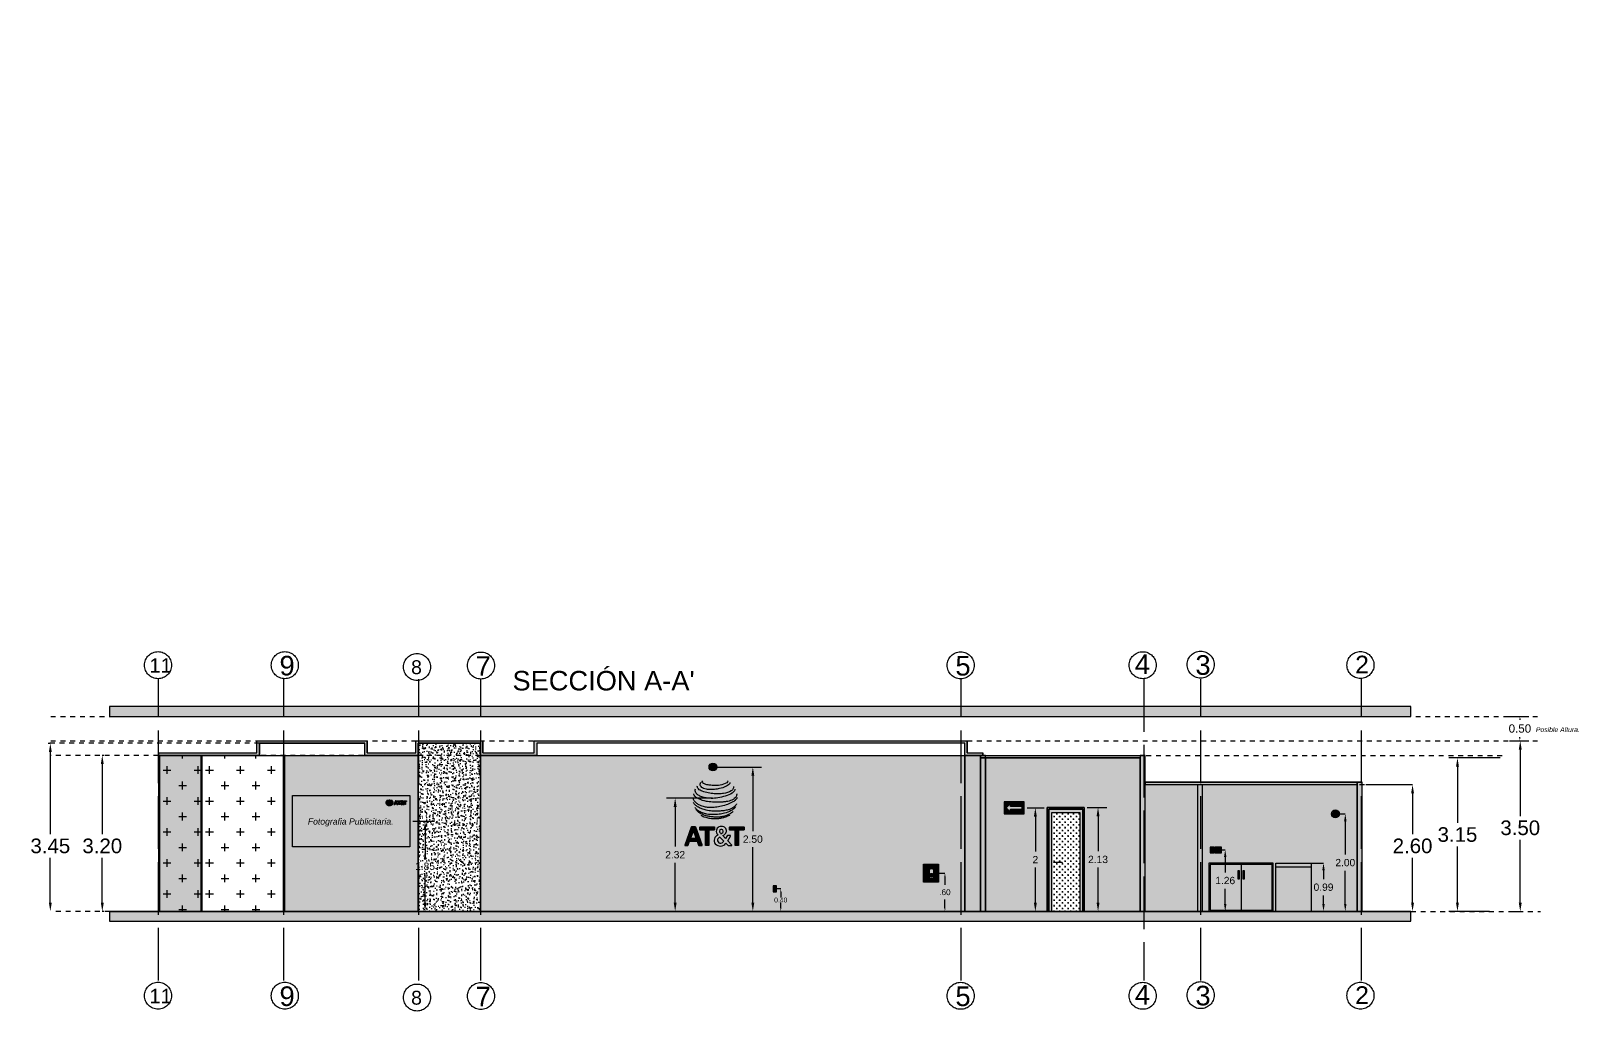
# Model space of a CAD drawing. Header units: millimetres. Extents: x 10930 to 21977, y 3767 to 7635.
# Drawn here: x 10961.2 to 10992.96, y 3767.34 to 3787.44 of the extents above; entities that cross this region are included whole.
import ezdxf

# ---------------------------------------------------------------- set-up
doc = ezdxf.new("R2010")
doc.units = ezdxf.units.MM
doc.linetypes.add('ACAD_ISO02W100', pattern=[15, 12, -3])
doc.linetypes.add('HIDDEN2', pattern=[0.1875, 0.125, -0.0625])
for name, color, linetype, lineweight in [('CONTACTOS', 40, 'Continuous', 18), ('COTAS', 161, 'ACAD_ISO02W100', 20), ('MUEBLES', 251, 'Continuous', 18), ('PLAFON', 151, 'Continuous', 25)]:
    doc.layers.add(name, color=color, linetype=linetype, lineweight=lineweight)
for name, color, linetype in [('CORTE', 224, 'Continuous'), ('LETRERO', 250, 'Continuous'), ('MEDIDAS.', 75, 'Continuous'), ('SEGURIDAD', 190, 'Continuous'), ('SEÑALIZACION', 31, 'Continuous')]:
    doc.layers.add(name, color=color, linetype=linetype)
doc.styles.get("Standard").update_dxf_attribs({"font": 'arial.ttf'})
doc.dimstyles.get("Standard").update_dxf_attribs({"dimtxt": 0.15, "dimasz": 0.18, "dimexe": 0.18, "dimexo": 0.0625, "dimgap": 0.09, "dimtad": 0, "dimtih": 1, "dimtoh": 1, "dimzin": 0, "dimdsep": 46, "dimtxsty": 'Standard', "dimblk2": 'ARCHTICK', "dimcen": 0.09, "dimadec": 0, "dimazin": 0, "dimtfac": 1, "dimtofl": 0, "dimtmove": 0, "dimatfit": 3, "dimfxl": 1, "dimtolj": 1, "dimtzin": 0, "dimarcsym": 0})

msp = doc.modelspace()

# ---------------------------------------------------------------- texts
at = {"layer": 'CORTE', "insert": (10971.075, 3774.317), "char_height": 0.4, "attachment_point": 1}
msp.add_mtext_dynamic_manual_height_columns("SECCIÓN A-A'", width=9.04356, gutter_width=12.5, heights=[0], dxfattribs=at)
at = {"layer": 'CORTE', "color": 7, "insert": (10992.069, 3773.163), "char_height": 0.10033, "attachment_point": 1}
msp.add_mtext_dynamic_manual_height_columns('{\\fArial|b0|i1|c0|p34;\\C230;Posible Altura.}', width=1.88202, gutter_width=12.5, heights=[0], dxfattribs=at)
at = {"layer": 'COTAS', "color": 142, "attachment_point": 1}
for s, insert, char_height in [('11', (10963.628, 3774.576), 0.2944), ('9', (10966.296, 3774.627), 0.402), ('8', (10968.996, 3774.536), 0.285), ('7', (10970.32, 3774.619), 0.402), ('5', (10980.162, 3774.624), 0.402), ('4', (10983.843, 3774.656), 0.402), ('3', (10985.085, 3774.639), 0.402), ('2', (10988.363, 3774.629), 0.363), ('11', (10963.628, 3767.797), 0.2944), ('9', (10966.296, 3767.847), 0.402), ('8', (10968.996, 3767.757), 0.285), ('7', (10970.32, 3767.84), 0.402), ('5', (10980.162, 3767.845), 0.402), ('4', (10983.843, 3767.877), 0.402), ('3', (10985.085, 3767.86), 0.402), ('2', (10988.363, 3767.85), 0.363)]:
    msp.add_mtext(s, dxfattribs=dict(at, insert=insert, char_height=char_height))

# ---------------------------------------------------------------- blocks, each defined once
blk = doc.blocks.new('*D172')
at = {"layer": 'Defpoints', "color": 0, "ltscale": 0.03, "transparency": 16777216}
for p in [(10991.615, 3772.885), (10991.615, 3769.385), (10991.749, 3769.385)]:
    blk.add_point(p, dxfattribs=at)
at = {"layer": 'MEDIDAS.', "color": 0, "lineweight": -2, "ltscale": 0.03, "transparency": 16777216}
for p, q in [((10991.615, 3772.885), (10991.749, 3772.885)), ((10991.749, 3772.705), (10991.749, 3771.341)), ((10991.749, 3769.565), (10991.749, 3770.855)), ((10991.615, 3769.385), (10991.749, 3769.385))]:
    blk.add_line(p, q, dxfattribs=at)
at = {"layer": 'MEDIDAS.', "color": 0, "ltscale": 0.03, "transparency": 16777216}
for points in [[(10991.719, 3772.705), (10991.779, 3772.705), (10991.749, 3772.885)], [(10991.719, 3769.565), (10991.779, 3769.565), (10991.749, 3769.385)]]:
    blk.add_solid(points, dxfattribs=at)
at = {"layer": 'MEDIDAS.', "color": 0, "ltscale": 0.03, "transparency": 16777216, "insert": (10991.749, 3771.098), "char_height": 0.3, "attachment_point": 5}
blk.add_mtext('\\A1;3.50', dxfattribs=at)
blk = doc.blocks.new('_ArchTick')
at = {"color": 0, "linetype": 'ByBlock', "const_width": 0.15}
blk.add_lwpolyline([(-0.5, -0.5), (0.5, 0.5)], dxfattribs=at)
blk = doc.blocks.new('*D173')
at = {"layer": 'Defpoints', "color": 0, "transparency": 16777216}
for p in [(10988.579, 3771.985), (10988.579, 3769.385), (10989.54, 3769.385)]:
    blk.add_point(p, dxfattribs=at)
at = {"layer": 'MEDIDAS.', "color": 0, "lineweight": -2, "transparency": 16777216}
for p, q in [((10988.579, 3771.985), (10989.54, 3771.985)), ((10989.54, 3771.805), (10989.54, 3770.97)), ((10989.54, 3769.565), (10989.54, 3770.484)), ((10988.579, 3769.385), (10989.54, 3769.385))]:
    blk.add_line(p, q, dxfattribs=at)
at = {"layer": 'MEDIDAS.', "color": 0, "transparency": 16777216}
for points in [[(10989.51, 3771.805), (10989.57, 3771.805), (10989.54, 3771.985)], [(10989.51, 3769.565), (10989.57, 3769.565), (10989.54, 3769.385)]]:
    blk.add_solid(points, dxfattribs=at)
at = {"layer": 'MEDIDAS.', "color": 0, "transparency": 16777216, "insert": (10989.54, 3770.727), "char_height": 0.3, "attachment_point": 5}
blk.add_mtext('\\A1;2.60', dxfattribs=at)
blk = doc.blocks.new('*D174')
at = {"layer": 'Defpoints', "color": 0, "transparency": 16777216}
for p in [(10962.692, 3772.585), (10962.661, 3769.385), (10962.692, 3769.385)]:
    blk.add_point(p, dxfattribs=at)
at = {"layer": 'MEDIDAS.', "color": 0, "lineweight": -2, "transparency": 16777216}
for p, q in [((10962.692, 3772.585), (10962.661, 3772.585)), ((10962.661, 3772.405), (10962.661, 3770.97)), ((10962.661, 3769.565), (10962.661, 3770.483)), ((10962.692, 3769.385), (10962.661, 3769.385))]:
    blk.add_line(p, q, dxfattribs=at)
at = {"layer": 'MEDIDAS.', "color": 0, "transparency": 16777216}
for points in [[(10962.631, 3772.405), (10962.691, 3772.405), (10962.661, 3772.585)], [(10962.631, 3769.565), (10962.691, 3769.565), (10962.661, 3769.385)]]:
    blk.add_solid(points, dxfattribs=at)
at = {"layer": 'MEDIDAS.', "color": 0, "transparency": 16777216, "insert": (10962.661, 3770.727), "char_height": 0.3, "attachment_point": 5}
blk.add_mtext('\\A1;3.20', dxfattribs=at)
blk = doc.blocks.new('*D175')
at = {"layer": 'Defpoints', "color": 0, "transparency": 16777216}
for p in [(10961.551, 3772.835), (10961.595, 3769.385), (10961.595, 3769.385)]:
    blk.add_point(p, dxfattribs=at)
at = {"layer": 'MEDIDAS.', "color": 0, "lineweight": -2, "transparency": 16777216}
for p, q in [((10961.551, 3772.835), (10961.595, 3772.835)), ((10961.595, 3772.655), (10961.595, 3770.97)), ((10961.595, 3769.565), (10961.595, 3770.483))]:
    blk.add_line(p, q, dxfattribs=at)
at = {"layer": 'MEDIDAS.', "color": 0, "transparency": 16777216}
for points in [[(10961.565, 3772.655), (10961.625, 3772.655), (10961.595, 3772.835)], [(10961.565, 3769.565), (10961.625, 3769.565), (10961.595, 3769.385)]]:
    blk.add_solid(points, dxfattribs=at)
at = {"layer": 'MEDIDAS.', "color": 0, "transparency": 16777216, "insert": (10961.595, 3770.727), "char_height": 0.3, "attachment_point": 5}
blk.add_mtext('\\A1;3.45', dxfattribs=at)
blk = doc.blocks.new('en pared narabnja')
h = blk.add_hatch(color=7)
h.dxf.hatch_style = 1
edge = h.paths.add_edge_path()
edge.add_spline(control_points=[(10975.415, 3783.007), (10975.416, 3783.002), (10975.417, 3782.997), (10975.398, 3782.966), (10975.343, 3782.935), (10975.262, 3782.909), (10975.171, 3782.896), (10975.102, 3782.895), (10975.045, 3782.9), (10975.009, 3782.91), (10974.976, 3782.928), (10974.956, 3782.952), (10974.95, 3782.983), (10974.958, 3783.001), (10974.964, 3783.012)], knot_values=[0.003593, 0.003593, 0.003593, 0.003593, 0.006024, 0.021106, 0.073245, 0.144555, 0.202269, 0.269247, 0.293403, 0.325434, 0.349075, 0.372728, 0.390364, 0.4152, 0.4152, 0.4152, 0.4152], degree=3, periodic=0)
edge.add_ellipse((10975.187, 3782.752), major_axis=(-0.344, 0), ratio=0.990182, start_angle=310.357, end_angle=323.8514)
edge.add_spline(control_points=[(10974.909, 3782.953), (10974.907, 3782.945), (10974.907, 3782.927), (10974.932, 3782.893), (10974.993, 3782.863), (10975.077, 3782.841), (10975.164, 3782.83), (10975.244, 3782.829), (10975.334, 3782.833), (10975.417, 3782.855), (10975.469, 3782.903), (10975.472, 3782.931), (10975.47, 3782.942), (10975.47, 3782.946)], knot_values=[0.008649, 0.008649, 0.008649, 0.008649, 0.025773, 0.045772, 0.096013, 0.166665, 0.233614, 0.282556, 0.338803, 0.427861, 0.462359, 0.479526, 0.486818, 0.486818, 0.486818, 0.486818], degree=3, periodic=0)
edge.add_ellipse((10975.187, 3782.752), major_axis=(-0.344, 0), ratio=0.990182, start_angle=214.66, end_angle=228.4302)
h = blk.add_hatch(color=7)
h.dxf.hatch_style = 1
edge = h.paths.add_edge_path()
edge.add_ellipse((10975.187, 3782.752), major_axis=(-0.344, 0), ratio=0.990182, start_angle=235.8088, end_angle=304.4805)
edge.add_spline(control_points=[(10974.992, 3783.033), (10974.984, 3783.024), (10974.985, 3782.999), (10975.036, 3782.976), (10975.099, 3782.961), (10975.192, 3782.959), (10975.284, 3782.961), (10975.387, 3783.007), (10975.385, 3783.028), (10975.38, 3783.034)], knot_values=[0.128865, 0.128865, 0.128865, 0.128865, 0.153866, 0.179922, 0.232217, 0.300381, 0.373945, 0.445699, 0.478946, 0.478946, 0.478946, 0.478946], degree=3, periodic=0)
h = blk.add_hatch(color=7)
h.dxf.hatch_style = 1
edge = h.paths.add_edge_path()
edge.add_spline(control_points=[(10974.848, 3782.693), (10974.851, 3782.687), (10974.858, 3782.674), (10974.874, 3782.657), (10974.897, 3782.637), (10974.933, 3782.616), (10974.984, 3782.592), (10975.053, 3782.572), (10975.121, 3782.561), (10975.193, 3782.558), (10975.261, 3782.559), (10975.337, 3782.568), (10975.4, 3782.582), (10975.455, 3782.606), (10975.494, 3782.631), (10975.513, 3782.659), (10975.519, 3782.669), (10975.521, 3782.671)], knot_values=[0.012982, 0.012982, 0.012982, 0.012982, 0.028308, 0.04302, 0.063513, 0.093229, 0.133566, 0.183249, 0.248239, 0.279568, 0.339134, 0.393524, 0.445234, 0.477135, 0.521976, 0.542107, 0.5483, 0.5483, 0.5483, 0.5483], degree=3, periodic=0)
edge.add_ellipse((10975.187, 3782.752), major_axis=(-0.344, 0), ratio=0.990182, start_angle=166.2681, end_angle=183.2099)
edge.add_spline(control_points=[(10975.53, 3782.771), (10975.528, 3782.766), (10975.522, 3782.752), (10975.5, 3782.729), (10975.453, 3782.696), (10975.378, 3782.663), (10975.286, 3782.634), (10975.196, 3782.619), (10975.123, 3782.615), (10975.059, 3782.618), (10975.011, 3782.627), (10974.965, 3782.642), (10974.928, 3782.659), (10974.898, 3782.68), (10974.875, 3782.702), (10974.861, 3782.721), (10974.849, 3782.741), (10974.845, 3782.756), (10974.843, 3782.763)], knot_values=[0.007802, 0.007802, 0.007802, 0.007802, 0.0205, 0.038932, 0.075849, 0.143421, 0.21564, 0.282181, 0.339884, 0.372758, 0.418414, 0.445526, 0.474864, 0.506767, 0.524911, 0.541965, 0.557948, 0.574375, 0.574375, 0.574375, 0.574375], degree=3, periodic=0)
edge.add_ellipse((10975.187, 3782.752), major_axis=(-0.344, 0), ratio=0.990182, start_angle=358.1762, end_angle=370)
h = blk.add_hatch(color=7)
h.dxf.hatch_style = 1
edge = h.paths.add_edge_path()
edge.add_spline(control_points=[(10974.852, 3782.829), (10974.852, 3782.821), (10974.862, 3782.793), (10974.898, 3782.768), (10974.948, 3782.74), (10975.003, 3782.722), (10975.081, 3782.705), (10975.18, 3782.696), (10975.279, 3782.697), (10975.371, 3782.708), (10975.434, 3782.724), (10975.483, 3782.751), (10975.511, 3782.779), (10975.522, 3782.806), (10975.522, 3782.824), (10975.522, 3782.829)], knot_values=[0.014023, 0.014023, 0.014023, 0.014023, 0.030974, 0.073379, 0.10402, 0.155335, 0.197783, 0.274963, 0.369242, 0.410223, 0.47411, 0.506523, 0.530369, 0.556614, 0.567607, 0.567607, 0.567607, 0.567607], degree=3, periodic=0)
edge.add_ellipse((10975.187, 3782.752), major_axis=(-0.344, 0), ratio=0.990182, start_angle=192.9923, end_angle=206.2179)
edge.add_spline(control_points=[(10975.495, 3782.903), (10975.495, 3782.9), (10975.495, 3782.883), (10975.457, 3782.837), (10975.371, 3782.8), (10975.261, 3782.771), (10975.152, 3782.755), (10975.058, 3782.761), (10974.98, 3782.777), (10974.925, 3782.805), (10974.888, 3782.837), (10974.873, 3782.875), (10974.876, 3782.895), (10974.88, 3782.906)], knot_values=[0.003597, 0.003597, 0.003597, 0.003597, 0.009886, 0.039798, 0.122741, 0.208239, 0.285459, 0.358281, 0.409779, 0.455584, 0.490924, 0.513468, 0.537289, 0.537289, 0.537289, 0.537289], degree=3, periodic=0)
edge.add_ellipse((10975.187, 3782.752), major_axis=(-0.344, 0), ratio=0.990182, start_angle=333.1991, end_angle=346.9413)
h = blk.add_hatch(color=7)
h.dxf.hatch_style = 1
edge = h.paths.add_edge_path()
edge.add_spline(control_points=[(10974.888, 3782.584), (10974.893, 3782.578), (10974.907, 3782.562), (10974.932, 3782.539), (10974.964, 3782.518), (10975.003, 3782.5), (10975.05, 3782.484), (10975.108, 3782.472), (10975.173, 3782.466), (10975.238, 3782.465), (10975.302, 3782.473), (10975.358, 3782.487), (10975.411, 3782.511), (10975.444, 3782.535), (10975.463, 3782.551), (10975.467, 3782.554)], knot_values=[0.02124, 0.02124, 0.02124, 0.02124, 0.038567, 0.066554, 0.09322, 0.121056, 0.158938, 0.200798, 0.247614, 0.298784, 0.33987, 0.387174, 0.420854, 0.464375, 0.475001, 0.475001, 0.475001, 0.475001], degree=3, periodic=0)
edge.add_ellipse((10975.187, 3782.752), major_axis=(-0.344, 0), ratio=0.990182, start_angle=144.5182, end_angle=157.8506)
edge.add_spline(control_points=[(10975.505, 3782.624), (10975.5, 3782.618), (10975.479, 3782.597), (10975.424, 3782.556), (10975.34, 3782.526), (10975.244, 3782.51), (10975.152, 3782.503), (10975.064, 3782.509), (10974.987, 3782.531), (10974.928, 3782.557), (10974.892, 3782.59), (10974.877, 3782.608), (10974.872, 3782.614)], knot_values=[0.011524, 0.011524, 0.011524, 0.011524, 0.028354, 0.074673, 0.157277, 0.217096, 0.286184, 0.354151, 0.405667, 0.458056, 0.490472, 0.508639, 0.508639, 0.508639, 0.508639], degree=3, periodic=0)
edge.add_ellipse((10975.187, 3782.752), major_axis=(-0.344, 0), ratio=0.990182, start_angle=23.854, end_angle=29.5948)
h = blk.add_hatch(color=7)
h.dxf.hatch_style = 1
edge = h.paths.add_edge_path()
edge.add_ellipse((10975.187, 3782.752), major_axis=(-0.344, 0), ratio=0.990182, start_angle=50.6786, end_angle=131.2406)
edge.add_spline(control_points=[(10975.414, 3782.496), (10975.41, 3782.494), (10975.395, 3782.487), (10975.368, 3782.472), (10975.328, 3782.457), (10975.279, 3782.447), (10975.226, 3782.439), (10975.175, 3782.439), (10975.119, 3782.441), (10975.067, 3782.451), (10975.02, 3782.464), (10974.99, 3782.478), (10974.974, 3782.486), (10974.969, 3782.489)], knot_values=[0.00823, 0.00823, 0.00823, 0.00823, 0.0177, 0.042594, 0.074296, 0.109937, 0.148709, 0.189938, 0.2206, 0.268724, 0.301937, 0.3263, 0.33974, 0.33974, 0.33974, 0.33974], degree=3, periodic=0)
h = blk.add_hatch(color=7)
h.dxf.hatch_style = 1
edge = h.paths.add_edge_path()
edge.add_line((10974.718, 3782.022), (10974.757, 3782.022))
edge.add_arc((10974.757, 3782.03), 0.00823, 270, 346.4923)
edge.add_line((10974.765, 3782.028), (10974.788, 3782.092))
edge.add_line((10974.788, 3782.092), (10974.906, 3782.092))
edge.add_line((10974.906, 3782.092), (10974.927, 3782.03))
edge.add_arc((10974.94, 3782.034), 0.0129, 198.6171, 261.6624)
edge.add_line((10974.938, 3782.022), (10974.977, 3782.022))
edge.add_arc((10974.976, 3782.029), 0.00706, 278.8223, 386.0649)
edge.add_line((10974.982, 3782.032), (10974.883, 3782.308))
edge.add_arc((10974.873, 3782.304), 0.01, 19.8261, 75.8209)
edge.add_line((10974.876, 3782.314), (10974.821, 3782.314))
edge.add_arc((10974.821, 3782.306), 0.0082, 90, 151.5385)
edge.add_line((10974.814, 3782.31), (10974.713, 3782.031))
edge.add_arc((10974.719, 3782.028), 0.00651, 151.0703, 262.0236)
h.paths.add_polyline_path([(10974.804, 3782.139), (10974.889, 3782.139), (10974.847, 3782.26)], flags=16)
h = blk.add_hatch(color=7)
h.dxf.hatch_style = 1
edge = h.paths.add_edge_path()
edge.add_line((10974.954, 3782.314), (10975.17, 3782.314))
edge.add_arc((10975.17, 3782.307), 0.00714, 4.2, 90, ccw=False)
edge.add_line((10975.177, 3782.308), (10975.177, 3782.272))
edge.add_arc((10975.17, 3782.272), 0.00666, -95.3111, 0, ccw=False)
edge.add_line((10975.17, 3782.265), (10975.088, 3782.265))
edge.add_line((10975.088, 3782.265), (10975.088, 3782.027))
edge.add_arc((10975.081, 3782.029), 0.00714, 280.0314, 347.5188, ccw=False)
edge.add_line((10975.082, 3782.022), (10975.042, 3782.022))
edge.add_arc((10975.043, 3782.029), 0.00743, 188.9431, 262.8223, ccw=False)
edge.add_line((10975.035, 3782.028), (10975.035, 3782.265))
edge.add_line((10975.035, 3782.265), (10974.955, 3782.265))
edge.add_arc((10974.955, 3782.273), 0.00811, 193.5965, 270, ccw=False)
edge.add_line((10974.947, 3782.272), (10974.947, 3782.307))
edge.add_arc((10974.955, 3782.307), 0.0077, 97.5157, 180, ccw=False)
h = blk.add_hatch(color=7)
h.dxf.hatch_style = 1
edge = h.paths.add_edge_path(flags=16)
edge.add_arc((10975.21, 3782.332), 0.141, 297.9697, 312.5604)
edge.add_arc((10975.285, 3782.247), 0.0274, 315.7362, 358.7602)
edge.add_arc((10975.287, 3782.249), 0.0258, 355.2814, 443.5652)
edge.add_arc((10975.283, 3782.189), 0.0863, 85.5402, 94.4598)
edge.add_arc((10975.28, 3782.249), 0.0261, 98.3903, 178.7763)
edge.add_arc((10975.289, 3782.246), 0.0346, 175.1233, 217.1316)
edge.add_arc((10975.34, 3782.275), 0.093, 212.4434, 226.6899)
edge = h.paths.add_edge_path(flags=16)
edge.add_line((10975.32, 3782.092), (10975.26, 3782.156))
edge.add_arc((10975.31, 3782.063), 0.105, 118.201, 134.038)
edge.add_arc((10975.267, 3782.105), 0.0448, 132.5389, 194.599)
edge.add_arc((10975.267, 3782.105), 0.0448, 194.4613, 279.0682)
edge.add_arc((10975.27, 3782.113), 0.0517, 274.3532, 321.59)
edge.add_arc((10975.222, 3782.159), 0.118, 318.4876, 325.3812)
edge = h.paths.add_edge_path()
edge.add_arc((10975.262, 3782.102), 0.091, 111.7971, 215.4875)
edge.add_arc((10975.267, 3782.124), 0.109, 223.2882, 323.398)
edge.add_line((10975.355, 3782.059), (10975.382, 3782.028))
edge.add_arc((10975.395, 3782.038), 0.0159, 215.8159, 267.0105)
edge.add_line((10975.394, 3782.022), (10975.444, 3782.022))
edge.add_arc((10975.443, 3782.027), 0.00567, 277.5157, 384.5194)
edge.add_line((10975.448, 3782.03), (10975.385, 3782.099))
edge.add_line((10975.385, 3782.099), (10975.426, 3782.171))
edge.add_arc((10975.422, 3782.173), 0.00558, 329.9216, 439.5861)
edge.add_line((10975.423, 3782.179), (10975.383, 3782.179))
edge.add_arc((10975.383, 3782.168), 0.0114, 90, 140.6245)
edge.add_line((10975.374, 3782.175), (10975.349, 3782.132))
edge.add_line((10975.349, 3782.132), (10975.308, 3782.177))
edge.add_arc((10975.255, 3782.283), 0.119, 296.6772, 325.6351)
edge.add_arc((10975.294, 3782.25), 0.0689, 329.7219, 428.2029)
edge.add_arc((10975.284, 3782.217), 0.103, 70.2157, 111.5609)
edge.add_arc((10975.272, 3782.25), 0.068, 112.5789, 170.1889)
edge.add_arc((10975.285, 3782.246), 0.0816, 168.3304, 197.2049)
edge.add_arc((10975.312, 3782.259), 0.112, 199.7699, 220.7987)
h = blk.add_hatch(color=7)
h.dxf.hatch_style = 1
edge = h.paths.add_edge_path()
edge.add_line((10975.415, 3782.314), (10975.631, 3782.314))
edge.add_arc((10975.631, 3782.307), 0.00714, 4.2, 90, ccw=False)
edge.add_line((10975.638, 3782.308), (10975.638, 3782.272))
edge.add_arc((10975.632, 3782.272), 0.00666, -95.3111, 0, ccw=False)
edge.add_line((10975.631, 3782.265), (10975.55, 3782.265))
edge.add_line((10975.55, 3782.265), (10975.55, 3782.027))
edge.add_arc((10975.543, 3782.029), 0.00714, 280.0314, 347.5188, ccw=False)
edge.add_line((10975.544, 3782.022), (10975.503, 3782.022))
edge.add_arc((10975.504, 3782.029), 0.00743, 188.9431, 262.8223, ccw=False)
edge.add_line((10975.497, 3782.028), (10975.497, 3782.265))
edge.add_line((10975.497, 3782.265), (10975.416, 3782.265))
edge.add_arc((10975.416, 3782.273), 0.00811, 193.5965, 270, ccw=False)
edge.add_line((10975.408, 3782.272), (10975.408, 3782.307))
edge.add_arc((10975.416, 3782.307), 0.0077, 97.5157, 180, ccw=False)
at = {"color": 7}
for points in [[(10974.718, 3782.022), (10974.757, 3782.022, 0.346732), (10974.765, 3782.028), (10974.788, 3782.092), (10974.906, 3782.092), (10974.927, 3782.03, 0.282242), (10974.938, 3782.022), (10974.977, 3782.022, 0.50537), (10974.982, 3782.032), (10974.883, 3782.308, 0.249304), (10974.876, 3782.314), (10974.821, 3782.314, 0.275157), (10974.814, 3782.31), (10974.713, 3782.031, 0.525866)], [(10974.954, 3782.314), (10975.17, 3782.314, -0.392903), (10975.177, 3782.308), (10975.177, 3782.272, -0.441632), (10975.17, 3782.265), (10975.088, 3782.265), (10975.088, 3782.027, -0.303287), (10975.082, 3782.022), (10975.042, 3782.022, -0.334009), (10975.035, 3782.028), (10975.035, 3782.265), (10974.955, 3782.265, -0.346298), (10974.947, 3782.272), (10974.947, 3782.307, -0.376295)], [(10975.415, 3782.314), (10975.631, 3782.314, -0.392903), (10975.638, 3782.308), (10975.638, 3782.272, -0.441632), (10975.631, 3782.265), (10975.55, 3782.265), (10975.55, 3782.027, -0.303287), (10975.544, 3782.022), (10975.503, 3782.022, -0.334009), (10975.497, 3782.028), (10975.497, 3782.265), (10975.416, 3782.265, -0.346298), (10975.408, 3782.272), (10975.408, 3782.307, -0.376295)]]:
    blk.add_lwpolyline(points, format="xyb", close=True, dxfattribs=at)
blk.add_lwpolyline([(10974.804, 3782.139), (10974.889, 3782.139), (10974.847, 3782.26), (10974.804, 3782.139)], dxfattribs=at)
for points in [[(10975.308, 3782.177, 0.12703), (10975.353, 3782.216, 0.458264), (10975.319, 3782.314, 0.182385), (10975.246, 3782.313, 0.256803), (10975.205, 3782.262, 0.12666), (10975.207, 3782.221, 0.092014), (10975.228, 3782.186, -56.877628)], [(10975.276, 3782.208, 0.06375), (10975.305, 3782.228, 0.189964), (10975.313, 3782.247, 0.405468), (10975.29, 3782.275, 0.038938), (10975.276, 3782.275, 0.365879), (10975.254, 3782.249, 0.185377), (10975.261, 3782.225, 0.062243), (10975.276, 3782.208, -0.802104)], [(10975.228, 3782.186, 0.486062), (10975.187, 3782.049, 0.466891), (10975.355, 3782.059), (10975.382, 3782.028, 0.22717), (10975.394, 3782.022), (10975.444, 3782.022, 0.504061), (10975.448, 3782.03), (10975.385, 3782.099), (10975.426, 3782.171, 0.518708), (10975.423, 3782.179), (10975.383, 3782.179, 0.224555), (10975.374, 3782.175), (10975.349, 3782.132), (10975.308, 3782.177)], [(10975.32, 3782.092), (10975.26, 3782.156, 0.069212), (10975.237, 3782.138, 0.277607), (10975.224, 3782.094, 0.386906), (10975.274, 3782.061, 0.209078), (10975.311, 3782.081, 0.030088), (10975.32, 3782.092, 0.609101)]]:
    blk.add_lwpolyline(points, format="xyb", dxfattribs=at)
for points, knots in [([(10975.47, 3782.946), (10975.47, 3782.942), (10975.472, 3782.931), (10975.469, 3782.903), (10975.417, 3782.855), (10975.334, 3782.833), (10975.244, 3782.829), (10975.164, 3782.83), (10975.077, 3782.841), (10974.993, 3782.863), (10974.932, 3782.893), (10974.907, 3782.927), (10974.907, 3782.945), (10974.909, 3782.953)], [0.0086485, 0.0086485, 0.0086485, 0.0086485, 0.01594, 0.0331077, 0.067605, 0.1566633, 0.2129102, 0.2618518, 0.3288015, 0.3994534, 0.4496941, 0.4696933, 0.4868177, 0.4868177, 0.4868177, 0.4868177]), ([(10975.415, 3783.007), (10975.416, 3783.002), (10975.417, 3782.997), (10975.398, 3782.966), (10975.343, 3782.935), (10975.262, 3782.909), (10975.171, 3782.896), (10975.102, 3782.895), (10975.045, 3782.9), (10975.009, 3782.91), (10974.976, 3782.928), (10974.956, 3782.952), (10974.95, 3782.983), (10974.958, 3783.001), (10974.964, 3783.012)], [0.0035932, 0.0035932, 0.0035932, 0.0035932, 0.0060238, 0.0211063, 0.0732448, 0.1445555, 0.2022685, 0.2692466, 0.2934034, 0.3254338, 0.3490749, 0.3727276, 0.3903641, 0.4151999, 0.4151999, 0.4151999, 0.4151999]), ([(10975.38, 3783.034), (10975.385, 3783.028), (10975.387, 3783.007), (10975.284, 3782.961), (10975.192, 3782.959), (10975.099, 3782.961), (10975.036, 3782.976), (10974.985, 3782.999), (10974.984, 3783.024), (10974.992, 3783.033)], [0.1288654, 0.1288654, 0.1288654, 0.1288654, 0.1621128, 0.2338664, 0.3074303, 0.3755951, 0.4278902, 0.4539459, 0.4789464, 0.4789464, 0.4789464, 0.4789464]), ([(10975.53, 3782.771), (10975.528, 3782.766), (10975.522, 3782.752), (10975.5, 3782.729), (10975.453, 3782.696), (10975.378, 3782.663), (10975.286, 3782.634), (10975.196, 3782.619), (10975.123, 3782.615), (10975.059, 3782.618), (10975.011, 3782.627), (10974.965, 3782.642), (10974.928, 3782.659), (10974.898, 3782.68), (10974.875, 3782.702), (10974.861, 3782.721), (10974.849, 3782.741), (10974.845, 3782.756), (10974.843, 3782.763)], [0.0078016, 0.0078016, 0.0078016, 0.0078016, 0.0205003, 0.0389321, 0.0758492, 0.1434214, 0.2156401, 0.2821809, 0.3398835, 0.3727584, 0.4184145, 0.4455255, 0.4748644, 0.5067672, 0.5249113, 0.5419651, 0.5579475, 0.5743748, 0.5743748, 0.5743748, 0.5743748]), ([(10975.522, 3782.829), (10975.522, 3782.824), (10975.522, 3782.806), (10975.511, 3782.779), (10975.483, 3782.751), (10975.434, 3782.724), (10975.371, 3782.708), (10975.279, 3782.697), (10975.18, 3782.696), (10975.081, 3782.705), (10975.003, 3782.722), (10974.948, 3782.74), (10974.898, 3782.768), (10974.862, 3782.793), (10974.852, 3782.821), (10974.852, 3782.829)], [0.0140234, 0.0140234, 0.0140234, 0.0140234, 0.0250162, 0.0512619, 0.0751078, 0.1075212, 0.1714081, 0.2123883, 0.306668, 0.3838473, 0.4262958, 0.4776106, 0.5082517, 0.5506568, 0.5676073, 0.5676073, 0.5676073, 0.5676073]), ([(10975.495, 3782.903), (10975.495, 3782.9), (10975.495, 3782.883), (10975.457, 3782.837), (10975.371, 3782.8), (10975.261, 3782.771), (10975.152, 3782.755), (10975.058, 3782.761), (10974.98, 3782.777), (10974.925, 3782.805), (10974.888, 3782.837), (10974.873, 3782.875), (10974.876, 3782.895), (10974.88, 3782.906)], [0.0035967, 0.0035967, 0.0035967, 0.0035967, 0.0098858, 0.0397983, 0.122741, 0.2082388, 0.285459, 0.3582808, 0.4097789, 0.4555835, 0.4909237, 0.5134678, 0.5372889, 0.5372889, 0.5372889, 0.5372889]), ([(10975.521, 3782.671), (10975.519, 3782.669), (10975.513, 3782.659), (10975.494, 3782.631), (10975.455, 3782.606), (10975.4, 3782.582), (10975.337, 3782.568), (10975.261, 3782.559), (10975.193, 3782.558), (10975.121, 3782.561), (10975.053, 3782.572), (10974.984, 3782.592), (10974.933, 3782.616), (10974.897, 3782.637), (10974.874, 3782.657), (10974.858, 3782.674), (10974.851, 3782.687), (10974.848, 3782.693)], [0.0129818, 0.0129818, 0.0129818, 0.0129818, 0.0191742, 0.0393052, 0.0841466, 0.1160473, 0.1677579, 0.2221471, 0.2817133, 0.3130424, 0.3780328, 0.4277155, 0.4680528, 0.4977683, 0.518262, 0.5329737, 0.5482997, 0.5482997, 0.5482997, 0.5482997]), ([(10975.505, 3782.624), (10975.5, 3782.618), (10975.479, 3782.597), (10975.424, 3782.556), (10975.34, 3782.526), (10975.244, 3782.51), (10975.152, 3782.503), (10975.064, 3782.509), (10974.987, 3782.531), (10974.928, 3782.557), (10974.892, 3782.59), (10974.877, 3782.608), (10974.872, 3782.614)], [0.011524, 0.011524, 0.011524, 0.011524, 0.0283541, 0.0746731, 0.1572768, 0.2170963, 0.2861837, 0.3541511, 0.4056674, 0.4580557, 0.4904717, 0.5086393, 0.5086393, 0.5086393, 0.5086393]), ([(10975.467, 3782.554), (10975.463, 3782.551), (10975.444, 3782.535), (10975.411, 3782.511), (10975.358, 3782.487), (10975.302, 3782.473), (10975.238, 3782.465), (10975.173, 3782.466), (10975.108, 3782.472), (10975.05, 3782.484), (10975.003, 3782.5), (10974.964, 3782.518), (10974.932, 3782.539), (10974.907, 3782.562), (10974.893, 3782.578), (10974.888, 3782.584)], [0.0212403, 0.0212403, 0.0212403, 0.0212403, 0.0318666, 0.0753881, 0.1090673, 0.1563713, 0.1974573, 0.2486273, 0.2954439, 0.3373039, 0.3751856, 0.4030217, 0.4296875, 0.4576748, 0.4750013, 0.4750013, 0.4750013, 0.4750013]), ([(10975.414, 3782.496), (10975.41, 3782.494), (10975.395, 3782.487), (10975.368, 3782.472), (10975.328, 3782.457), (10975.279, 3782.447), (10975.226, 3782.439), (10975.175, 3782.439), (10975.119, 3782.441), (10975.067, 3782.451), (10975.02, 3782.464), (10974.99, 3782.478), (10974.974, 3782.486), (10974.969, 3782.489)], [0.0082302, 0.0082302, 0.0082302, 0.0082302, 0.0177002, 0.0425936, 0.0742963, 0.109937, 0.1487094, 0.1899382, 0.2206004, 0.2687243, 0.3019369, 0.3263003, 0.3397397, 0.3397397, 0.3397397, 0.3397397])]:
    blk.add_open_spline(points, degree=3, knots=knots, dxfattribs=at)
blk = doc.blocks.new('12')
at = {"layer": 'SEÑALIZACION'}
h = blk.add_hatch(color=20, dxfattribs=at)
h.dxf.hatch_style = 1
h.paths.add_polyline_path([(10998.399, 3820.555), (10998.122, 3820.555), (10998.122, 3820.214), (10998.399, 3820.214)])
h.paths.add_polyline_path([(10998.308, 3820.269), (10998.23, 3820.269), (10998.23, 3820.447, -0.414214), (10998.262, 3820.479), (10998.276, 3820.479, -0.414214), (10998.308, 3820.447)], flags=16)
h.paths.add_polyline_path([(10998.29, 3820.303), (10998.25, 3820.303), (10998.25, 3820.375), (10998.29, 3820.375)], flags=0)
edge = h.paths.add_edge_path(flags=16)
edge.add_line((10998.355, 3820.469), (10998.295, 3820.487))
edge.add_line((10998.295, 3820.487), (10998.209, 3820.487))
edge.add_spline(control_points=[(10998.209, 3820.487), (10998.187, 3820.471), (10998.151, 3820.444), (10998.197, 3820.39), (10998.187, 3820.344), (10998.184, 3820.316), (10998.183, 3820.308)], knot_values=[0.008966, 0.008966, 0.008966, 0.008966, 0.216611, 0.365758, 0.557477, 0.637025, 0.637025, 0.637025, 0.637025], degree=3, periodic=0)
edge.add_line((10998.183, 3820.308), (10998.187, 3820.3))
edge.add_line((10998.187, 3820.3), (10998.172, 3820.301))
edge.add_line((10998.172, 3820.301), (10998.179, 3820.308))
edge.add_spline(control_points=[(10998.179, 3820.308), (10998.179, 3820.311), (10998.179, 3820.314), (10998.181, 3820.331), (10998.183, 3820.345), (10998.186, 3820.372), (10998.186, 3820.384), (10998.177, 3820.404), (10998.172, 3820.411), (10998.165, 3820.426), (10998.162, 3820.434), (10998.164, 3820.452), (10998.17, 3820.46), (10998.186, 3820.477), (10998.197, 3820.485), (10998.209, 3820.493)], knot_values=[0, 0, 0, 0, 0.055791, 0.055791, 0.31535, 0.31535, 0.57491, 0.57491, 0.726627, 0.726627, 0.878345, 0.878345, 1.05925, 1.05925, 1.27405, 1.27405, 1.27405, 1.27405], degree=3, periodic=0)
edge.add_line((10998.209, 3820.493), (10998.272, 3820.493))
edge.add_arc((10998.272, 3820.507), 0.0136, 180, 270, ccw=False)
edge.add_arc((10998.272, 3820.507), 0.0136, 0, 180, ccw=False)
edge.add_arc((10998.272, 3820.507), 0.0136, -90, 0, ccw=False)
edge.add_line((10998.272, 3820.493), (10998.349, 3820.493))
edge.add_line((10998.349, 3820.493), (10998.349, 3820.487))
edge.add_line((10998.349, 3820.487), (10998.311, 3820.487))
edge.add_line((10998.311, 3820.487), (10998.356, 3820.473))
edge.add_line((10998.356, 3820.473), (10998.355, 3820.469))
h.paths.add_polyline_path([(10998.29, 3820.375), (10998.25, 3820.375), (10998.25, 3820.303), (10998.29, 3820.303)], flags=16)
at = {"layer": 'SEÑALIZACION', "color": 20}
for p, q in [((10998.172, 3820.301), (10998.179, 3820.308)), ((10998.187, 3820.3), (10998.172, 3820.301)), ((10998.183, 3820.308), (10998.187, 3820.3))]:
    blk.add_line(p, q, dxfattribs=at)
for points in [[(10998.107, 3820.57), (10998.414, 3820.57), (10998.414, 3820.199), (10998.107, 3820.199)], [(10998.122, 3820.555), (10998.399, 3820.555), (10998.399, 3820.214), (10998.122, 3820.214)], [(10998.25, 3820.375), (10998.29, 3820.375), (10998.29, 3820.303), (10998.25, 3820.303)]]:
    blk.add_lwpolyline(points, close=True, dxfattribs=at)
for points in [[(10998.349, 3820.493), (10998.209, 3820.493)], [(10998.295, 3820.487), (10998.209, 3820.487)], [(10998.295, 3820.487), (10998.355, 3820.469)], [(10998.311, 3820.487), (10998.356, 3820.473)], [(10998.356, 3820.473), (10998.355, 3820.469)]]:
    blk.add_lwpolyline(points, dxfattribs=at)
blk.add_lwpolyline([(10998.262, 3820.479), (10998.276, 3820.479, -0.414214), (10998.308, 3820.447), (10998.308, 3820.269), (10998.23, 3820.269), (10998.23, 3820.447, -0.414214)], format="xyb", close=True, dxfattribs=at)
at = {"layer": 'SEÑALIZACION', "color": 229}
for points in [[(10998.349, 3820.487), (10998.311, 3820.487)], [(10998.349, 3820.493), (10998.349, 3820.487)]]:
    blk.add_lwpolyline(points, dxfattribs=at)
blk.add_circle((10998.272, 3820.507), 0.0136, dxfattribs=at)
at = {"layer": 'SEÑALIZACION', "color": 20}
for points, knots in [([(10998.209, 3820.493), (10998.197, 3820.485), (10998.186, 3820.477), (10998.17, 3820.46), (10998.164, 3820.452), (10998.162, 3820.434), (10998.165, 3820.426), (10998.172, 3820.411), (10998.177, 3820.404), (10998.186, 3820.384), (10998.186, 3820.372), (10998.183, 3820.345), (10998.181, 3820.331), (10998.179, 3820.314), (10998.179, 3820.311), (10998.179, 3820.308)], [0, 0, 0, 0, 0.214801, 0.214801, 0.395706, 0.395706, 0.547423, 0.547423, 0.699141, 0.699141, 0.9587, 0.9587, 1.21826, 1.21826, 1.27405, 1.27405, 1.27405, 1.27405]), ([(10998.209, 3820.487), (10998.187, 3820.471), (10998.151, 3820.444), (10998.197, 3820.39), (10998.187, 3820.344), (10998.184, 3820.316), (10998.183, 3820.308)], [0.0089656, 0.0089656, 0.0089656, 0.0089656, 0.2166114, 0.3657578, 0.5574767, 0.6370251, 0.6370251, 0.6370251, 0.6370251])]:
    blk.add_open_spline(points, degree=3, knots=knots, dxfattribs=at)
blk = doc.blocks.new('contacto 3')
at = {"layer": 'CONTACTOS'}
h = blk.add_hatch(color=61, dxfattribs=at)
h.dxf.hatch_style = 1
h.paths.add_polyline_path([(10976.429, 3779.191), (10976.429, 3779.311), (10976.359, 3779.311), (10976.359, 3779.191)])
h = blk.add_hatch(color=140, dxfattribs=at)
h.dxf.hatch_style = 1
h.paths.add_polyline_path([(10976.368, 3779.296), (10976.418, 3779.296), (10976.418, 3779.257), (10976.368, 3779.257)])
h = blk.add_hatch(color=140, dxfattribs=at)
h.dxf.hatch_style = 1
h.paths.add_polyline_path([(10976.368, 3779.242), (10976.418, 3779.242), (10976.418, 3779.203), (10976.368, 3779.203)])
h = blk.add_hatch(color=61, dxfattribs=at)
h.dxf.hatch_style = 1
h.paths.add_polyline_path([(10976.392, 3779.227), (10976.401, 3779.227), (10976.401, 3779.218), (10976.392, 3779.218)])
h.paths.add_polyline_path([(10976.382, 3779.22), (10976.384, 3779.22), (10976.384, 3779.211), (10976.382, 3779.211)])
h.paths.add_polyline_path([(10976.382, 3779.232), (10976.384, 3779.232), (10976.384, 3779.223), (10976.382, 3779.223)])
h.paths.add_polyline_path([(10976.392, 3779.28), (10976.401, 3779.28), (10976.401, 3779.271), (10976.392, 3779.271)])
h.paths.add_polyline_path([(10976.382, 3779.274), (10976.384, 3779.274), (10976.384, 3779.265), (10976.382, 3779.265)])
h.paths.add_polyline_path([(10976.382, 3779.286), (10976.384, 3779.286), (10976.384, 3779.277), (10976.382, 3779.277)])
at = {"layer": 'CONTACTOS', "color": 140}
for points in [[(10976.429, 3779.191), (10976.429, 3779.311), (10976.359, 3779.311), (10976.359, 3779.191)], [(10976.368, 3779.296), (10976.418, 3779.296), (10976.418, 3779.257), (10976.368, 3779.257)]]:
    blk.add_lwpolyline(points, close=True, dxfattribs=at)
at = {"layer": 'CONTACTOS', "color": 141}
blk.add_lwpolyline([(10976.368, 3779.242), (10976.418, 3779.242), (10976.418, 3779.203), (10976.368, 3779.203)], close=True, dxfattribs=at)
at = {"layer": 'CONTACTOS', "color": 61}
for points in [[(10976.382, 3779.286), (10976.384, 3779.286), (10976.384, 3779.277), (10976.382, 3779.277)], [(10976.382, 3779.274), (10976.384, 3779.274), (10976.384, 3779.265), (10976.382, 3779.265)], [(10976.382, 3779.232), (10976.384, 3779.232), (10976.384, 3779.223), (10976.382, 3779.223)], [(10976.382, 3779.22), (10976.384, 3779.22), (10976.384, 3779.211), (10976.382, 3779.211)], [(10976.392, 3779.28), (10976.401, 3779.28), (10976.401, 3779.271), (10976.392, 3779.271)], [(10976.392, 3779.227), (10976.401, 3779.227), (10976.401, 3779.218), (10976.392, 3779.218)]]:
    blk.add_lwpolyline(points, close=True, dxfattribs=at)
blk = doc.blocks.new('10')
at = {"layer": 'SEÑALIZACION'}
h = blk.add_hatch(color=20, dxfattribs=at)
h.paths.add_polyline_path([(10998.06, 3820.94), (10998.06, 3820.724), (10998.444, 3820.724), (10998.444, 3820.94)])
h.paths.add_polyline_path([(10998.326, 3820.862), (10998.326, 3820.923), (10998.417, 3820.832), (10998.326, 3820.742), (10998.326, 3820.803), (10998.089, 3820.803), (10998.089, 3820.862)], flags=16)
at = {"layer": 'SEÑALIZACION', "color": 20}
for points in [[(10998.459, 3820.709), (10998.459, 3820.955), (10998.045, 3820.955), (10998.045, 3820.709)], [(10998.444, 3820.724), (10998.444, 3820.94), (10998.06, 3820.94), (10998.06, 3820.724)], [(10998.089, 3820.803), (10998.326, 3820.803), (10998.326, 3820.742), (10998.417, 3820.832), (10998.326, 3820.923), (10998.326, 3820.862), (10998.089, 3820.862)]]:
    blk.add_lwpolyline(points, close=True, dxfattribs=at)
blk = doc.blocks.new('AT&T')
at = {"true_color": 0x389cff}
h = blk.add_hatch(color=150, dxfattribs=at)
h.dxf.hatch_style = 1
edge = h.paths.add_edge_path()
edge.add_spline(control_points=[(-0.23, -0.05), (-0.23, -0.05), (-0.22, -0.06), (-0.21, -0.07), (-0.2, -0.09), (-0.17, -0.1), (-0.13, -0.12), (-0.08, -0.13), (-0.04, -0.14), (0.02, -0.14), (0.06, -0.14), (0.12, -0.14), (0.16, -0.13), (0.2, -0.11), (0.23, -0.09), (0.24, -0.07), (0.25, -0.07), (0.25, -0.06)], knot_values=[0.012982, 0.012982, 0.012982, 0.012982, 0.028308, 0.04302, 0.063513, 0.093229, 0.133566, 0.183249, 0.248239, 0.279568, 0.339134, 0.393524, 0.445234, 0.477135, 0.521976, 0.542107, 0.5483, 0.5483, 0.5483, 0.5483], degree=3, periodic=0)
edge.add_ellipse((0.01, -0.01), major_axis=(-0.247, 0), ratio=0.990182, start_angle=166.2681, end_angle=183.2099)
edge.add_spline(control_points=[(0.26, 0.01), (0.26, 0), (0.25, -0.01), (0.24, -0.02), (0.2, -0.05), (0.15, -0.07), (0.08, -0.09), (0.02, -0.1), (-0.04, -0.1), (-0.08, -0.1), (-0.12, -0.09), (-0.15, -0.08), (-0.17, -0.07), (-0.2, -0.06), (-0.21, -0.04), (-0.22, -0.03), (-0.23, -0.01), (-0.23, 0), (-0.24, 0)], knot_values=[0.007802, 0.007802, 0.007802, 0.007802, 0.0205, 0.038932, 0.075849, 0.143421, 0.21564, 0.282181, 0.339884, 0.372758, 0.418414, 0.445526, 0.474864, 0.506767, 0.524911, 0.541965, 0.557948, 0.574375, 0.574375, 0.574375, 0.574375], degree=3, periodic=0)
edge.add_ellipse((0.01, -0.01), major_axis=(-0.247, 0), ratio=0.990182, start_angle=358.1762, end_angle=370)
h = blk.add_hatch(color=150, dxfattribs=at)
h.dxf.hatch_style = 1
edge = h.paths.add_edge_path()
edge.add_spline(control_points=[(-0.23, 0.05), (-0.23, 0.04), (-0.22, 0.02), (-0.2, 0.01), (-0.16, -0.01), (-0.12, -0.03), (-0.06, -0.04), (0.01, -0.05), (0.08, -0.05), (0.14, -0.04), (0.19, -0.03), (0.22, -0.01), (0.24, 0.01), (0.25, 0.03), (0.25, 0.05), (0.25, 0.05)], knot_values=[0.014023, 0.014023, 0.014023, 0.014023, 0.030974, 0.073379, 0.10402, 0.155335, 0.197783, 0.274963, 0.369242, 0.410223, 0.47411, 0.506523, 0.530369, 0.556614, 0.567607, 0.567607, 0.567607, 0.567607], degree=3, periodic=0)
edge.add_ellipse((0.01, -0.01), major_axis=(-0.247, 0), ratio=0.990182, start_angle=192.9923, end_angle=206.2179)
edge.add_spline(control_points=[(0.23, 0.1), (0.23, 0.1), (0.23, 0.09), (0.21, 0.06), (0.14, 0.03), (0.06, 0.01), (-0.01, 0), (-0.08, 0), (-0.14, 0.01), (-0.18, 0.03), (-0.2, 0.06), (-0.21, 0.08), (-0.21, 0.1), (-0.21, 0.1)], knot_values=[0.003597, 0.003597, 0.003597, 0.003597, 0.009886, 0.039798, 0.122741, 0.208239, 0.285459, 0.358281, 0.409779, 0.455584, 0.490924, 0.513468, 0.537289, 0.537289, 0.537289, 0.537289], degree=3, periodic=0)
edge.add_ellipse((0.01, -0.01), major_axis=(-0.247, 0), ratio=0.990182, start_angle=333.1991, end_angle=346.9413)
h = blk.add_hatch(color=150, dxfattribs=at)
h.dxf.hatch_style = 1
edge = h.paths.add_edge_path()
edge.add_spline(control_points=[(0.17, 0.18), (0.18, 0.17), (0.18, 0.17), (0.16, 0.15), (0.12, 0.13), (0.06, 0.11), (0, 0.1), (-0.05, 0.1), (-0.09, 0.1), (-0.12, 0.11), (-0.14, 0.12), (-0.15, 0.14), (-0.16, 0.16), (-0.15, 0.17), (-0.15, 0.18)], knot_values=[0.003593, 0.003593, 0.003593, 0.003593, 0.006024, 0.021106, 0.073245, 0.144555, 0.202269, 0.269247, 0.293403, 0.325434, 0.349075, 0.372728, 0.390364, 0.4152, 0.4152, 0.4152, 0.4152], degree=3, periodic=0)
edge.add_ellipse((0.01, -0.01), major_axis=(-0.247, 0), ratio=0.990182, start_angle=310.357, end_angle=323.8514)
edge.add_spline(control_points=[(-0.19, 0.14), (-0.19, 0.13), (-0.19, 0.12), (-0.17, 0.1), (-0.13, 0.07), (-0.07, 0.06), (-0.01, 0.05), (0.05, 0.05), (0.12, 0.05), (0.18, 0.07), (0.21, 0.1), (0.22, 0.12), (0.21, 0.13), (0.21, 0.13)], knot_values=[0.008649, 0.008649, 0.008649, 0.008649, 0.025773, 0.045772, 0.096013, 0.166665, 0.233614, 0.282556, 0.338803, 0.427861, 0.462359, 0.479526, 0.486818, 0.486818, 0.486818, 0.486818], degree=3, periodic=0)
edge.add_ellipse((0.01, -0.01), major_axis=(-0.247, 0), ratio=0.990182, start_angle=214.66, end_angle=228.4302)
h = blk.add_hatch(color=150, dxfattribs=at)
h.dxf.hatch_style = 1
edge = h.paths.add_edge_path()
edge.add_ellipse((0.01, -0.01), major_axis=(-0.247, 0), ratio=0.990182, start_angle=235.8088, end_angle=304.4805)
edge.add_spline(control_points=[(-0.13, 0.2), (-0.13, 0.19), (-0.13, 0.17), (-0.1, 0.16), (-0.05, 0.14), (0.02, 0.14), (0.08, 0.14), (0.15, 0.18), (0.15, 0.19), (0.15, 0.2)], knot_values=[0.128865, 0.128865, 0.128865, 0.128865, 0.153866, 0.179922, 0.232217, 0.300381, 0.373945, 0.445699, 0.478946, 0.478946, 0.478946, 0.478946], degree=3, periodic=0)
at = {"true_color": 0x000000}
h = blk.add_hatch(color=18, dxfattribs=at)
h.dxf.hatch_style = 1
edge = h.paths.add_edge_path()
edge.add_line((0.35, -0.15), (0.39, -0.15))
edge.add_arc((0.39, -0.14), 0.00826, 270, 346.4923)
edge.add_line((0.39, -0.15), (0.42, -0.08))
edge.add_line((0.42, -0.08), (0.54, -0.08))
edge.add_line((0.54, -0.08), (0.56, -0.14))
edge.add_arc((0.57, -0.14), 0.013, 198.6171, 261.6624)
edge.add_line((0.57, -0.15), (0.61, -0.15))
edge.add_arc((0.61, -0.14), 0.00708, 278.8223, 386.0649)
edge.add_line((0.61, -0.14), (0.51, 0.14))
edge.add_arc((0.5, 0.13), 0.01, 19.8261, 75.8209)
edge.add_line((0.51, 0.14), (0.45, 0.14))
edge.add_arc((0.45, 0.13), 0.00823, 90, 151.5385)
edge.add_line((0.44, 0.14), (0.34, -0.14))
edge.add_arc((0.35, -0.15), 0.00653, 151.0703, 262.0236)
h.paths.add_polyline_path([(0.43, -0.03), (0.52, -0.03), (0.48, 0.09)], flags=16)
h = blk.add_hatch(color=18, dxfattribs=at)
h.dxf.hatch_style = 1
edge = h.paths.add_edge_path()
edge.add_line((0.58, 0.14), (0.8, 0.14))
edge.add_arc((0.8, 0.13), 0.00716, 4.2, 90, ccw=False)
edge.add_line((0.81, 0.14), (0.81, 0.1))
edge.add_arc((0.8, 0.1), 0.00668, -95.3111, 0, ccw=False)
edge.add_line((0.8, 0.09), (0.72, 0.09))
edge.add_line((0.72, 0.09), (0.72, -0.15))
edge.add_arc((0.71, -0.14), 0.00716, 280.0314, 347.5188, ccw=False)
edge.add_line((0.71, -0.15), (0.67, -0.15))
edge.add_arc((0.67, -0.14), 0.00745, 188.9431, 262.8223, ccw=False)
edge.add_line((0.67, -0.15), (0.67, 0.09))
edge.add_line((0.67, 0.09), (0.58, 0.09))
edge.add_arc((0.58, 0.1), 0.00813, 193.5965, 270, ccw=False)
edge.add_line((0.58, 0.1), (0.58, 0.13))
edge.add_arc((0.58, 0.13), 0.00773, 97.5157, 180, ccw=False)
h = blk.add_hatch(color=18, dxfattribs=at)
h.dxf.hatch_style = 1
edge = h.paths.add_edge_path(flags=16)
edge.add_arc((0.84, 0.16), 0.141, 297.9697, 312.5604)
edge.add_arc((0.92, 0.08), 0.0275, 315.7362, 358.7602)
edge.add_arc((0.92, 0.08), 0.0259, 355.2814, 443.5652)
edge.add_arc((0.91, 0.02), 0.0866, 85.5402, 94.4598)
edge.add_arc((0.91, 0.08), 0.0262, 98.3903, 178.7763)
edge.add_arc((0.92, 0.07), 0.0347, 175.1233, 217.1316)
edge.add_arc((0.97, 0.1), 0.0933, 212.4434, 226.6899)
edge = h.paths.add_edge_path(flags=16)
edge.add_line((0.95, -0.08), (0.89, -0.02))
edge.add_arc((0.94, -0.11), 0.105, 118.201, 134.038)
edge.add_arc((0.9, -0.07), 0.0449, 132.5389, 194.599)
edge.add_arc((0.9, -0.07), 0.045, 194.4613, 279.0682)
edge.add_arc((0.9, -0.06), 0.0518, 274.3532, 321.59)
edge.add_arc((0.85, -0.01), 0.119, 318.4876, 325.3812)
edge = h.paths.add_edge_path()
edge.add_arc((0.89, -0.07), 0.0913, 111.7971, 215.4875)
edge.add_arc((0.9, -0.05), 0.11, 223.2882, 323.398)
edge.add_line((0.99, -0.11), (1.01, -0.14))
edge.add_arc((1.03, -0.14), 0.016, 215.8159, 267.0105)
edge.add_line((1.03, -0.15), (1.08, -0.15))
edge.add_arc((1.07, -0.15), 0.00569, 277.5157, 384.5194)
edge.add_line((1.08, -0.14), (1.02, -0.07))
edge.add_line((1.02, -0.07), (1.06, 0))
edge.add_arc((1.05, 0), 0.0056, 329.9216, 439.5861)
edge.add_line((1.05, 0.01), (1.01, 0.01))
edge.add_arc((1.01, -0.01), 0.0114, 90, 140.6245)
edge.add_line((1.01, 0), (0.98, -0.04))
edge.add_line((0.98, -0.04), (0.94, 0))
edge.add_arc((0.89, 0.11), 0.119, 296.6772, 325.6351)
edge.add_arc((0.92, 0.08), 0.0691, 329.7219, 428.2029)
edge.add_arc((0.92, 0.04), 0.104, 70.2157, 111.5609)
edge.add_arc((0.9, 0.08), 0.0682, 112.5789, 170.1889)
edge.add_arc((0.92, 0.07), 0.0819, 168.3304, 197.2049)
edge.add_arc((0.94, 0.09), 0.112, 199.7699, 220.7987)
h = blk.add_hatch(color=18, dxfattribs=at)
h.dxf.hatch_style = 1
edge = h.paths.add_edge_path()
edge.add_line((1.05, 0.14), (1.26, 0.14))
edge.add_arc((1.26, 0.13), 0.00716, 4.2, 90, ccw=False)
edge.add_line((1.27, 0.14), (1.27, 0.1))
edge.add_arc((1.26, 0.1), 0.00668, -95.3111, 0, ccw=False)
edge.add_line((1.26, 0.09), (1.18, 0.09))
edge.add_line((1.18, 0.09), (1.18, -0.15))
edge.add_arc((1.17, -0.14), 0.00716, 280.0314, 347.5188, ccw=False)
edge.add_line((1.18, -0.15), (1.13, -0.15))
edge.add_arc((1.14, -0.14), 0.00745, 188.9431, 262.8223, ccw=False)
edge.add_line((1.13, -0.15), (1.13, 0.09))
edge.add_line((1.13, 0.09), (1.05, 0.09))
edge.add_arc((1.05, 0.1), 0.00813, 193.5965, 270, ccw=False)
edge.add_line((1.04, 0.1), (1.04, 0.13))
edge.add_arc((1.05, 0.13), 0.00773, 97.5157, 180, ccw=False)
at = {"true_color": 0x389cff}
h = blk.add_hatch(color=150, dxfattribs=at)
h.dxf.hatch_style = 1
edge = h.paths.add_edge_path()
edge.add_spline(control_points=[(-0.2, -0.13), (-0.2, -0.13), (-0.19, -0.14), (-0.17, -0.16), (-0.15, -0.17), (-0.12, -0.19), (-0.09, -0.2), (-0.05, -0.21), (0, -0.21), (0.05, -0.21), (0.09, -0.21), (0.13, -0.2), (0.17, -0.18), (0.2, -0.16), (0.21, -0.15), (0.21, -0.15)], knot_values=[0.02124, 0.02124, 0.02124, 0.02124, 0.038567, 0.066554, 0.09322, 0.121056, 0.158938, 0.200798, 0.247614, 0.298784, 0.33987, 0.387174, 0.420854, 0.464375, 0.475001, 0.475001, 0.475001, 0.475001], degree=3, periodic=0)
edge.add_ellipse((0.01, -0.01), major_axis=(-0.247, 0), ratio=0.990182, start_angle=144.5182, end_angle=157.8506)
edge.add_spline(control_points=[(0.24, -0.1), (0.24, -0.1), (0.22, -0.12), (0.18, -0.15), (0.12, -0.17), (0.05, -0.18), (-0.01, -0.18), (-0.08, -0.18), (-0.13, -0.16), (-0.17, -0.15), (-0.2, -0.12), (-0.21, -0.11), (-0.21, -0.1)], knot_values=[0.011524, 0.011524, 0.011524, 0.011524, 0.028354, 0.074673, 0.157277, 0.217096, 0.286184, 0.354151, 0.405667, 0.458056, 0.490472, 0.508639, 0.508639, 0.508639, 0.508639], degree=3, periodic=0)
edge.add_ellipse((0.01, -0.01), major_axis=(-0.247, 0), ratio=0.990182, start_angle=23.854, end_angle=29.5948)
h = blk.add_hatch(color=150, dxfattribs=at)
h.dxf.hatch_style = 1
edge = h.paths.add_edge_path()
edge.add_ellipse((0.01, -0.01), major_axis=(-0.247, 0), ratio=0.990182, start_angle=50.6786, end_angle=131.2406)
edge.add_spline(control_points=[(0.17, -0.19), (0.17, -0.19), (0.16, -0.2), (0.14, -0.21), (0.11, -0.22), (0.08, -0.22), (0.04, -0.23), (0, -0.23), (-0.04, -0.23), (-0.07, -0.22), (-0.11, -0.21), (-0.13, -0.2), (-0.14, -0.2), (-0.15, -0.19)], knot_values=[0.00823, 0.00823, 0.00823, 0.00823, 0.0177, 0.042594, 0.074296, 0.109937, 0.148709, 0.189938, 0.2206, 0.268724, 0.301937, 0.3263, 0.33974, 0.33974, 0.33974, 0.33974], degree=3, periodic=0)
at = {"color": 18, "true_color": 0x000000}
for points in [[(0.35, -0.15), (0.39, -0.15, 0.346732), (0.39, -0.15), (0.42, -0.08), (0.54, -0.08), (0.56, -0.14, 0.282242), (0.57, -0.15), (0.61, -0.15, 0.50537), (0.61, -0.14), (0.51, 0.14, 0.249304), (0.51, 0.14), (0.45, 0.14, 0.275157), (0.44, 0.14), (0.34, -0.14, 0.525866)], [(0.58, 0.14), (0.8, 0.14, -0.392903), (0.81, 0.14), (0.81, 0.1, -0.441632), (0.8, 0.09), (0.72, 0.09), (0.72, -0.15, -0.303287), (0.71, -0.15), (0.67, -0.15, -0.334009), (0.67, -0.15), (0.67, 0.09), (0.58, 0.09, -0.346298), (0.58, 0.1), (0.58, 0.13, -0.376295)], [(1.05, 0.14), (1.26, 0.14, -0.392903), (1.27, 0.14), (1.27, 0.1, -0.441632), (1.26, 0.09), (1.18, 0.09), (1.18, -0.15, -0.303287), (1.18, -0.15), (1.13, -0.15, -0.334009), (1.13, -0.15), (1.13, 0.09), (1.05, 0.09, -0.346298), (1.04, 0.1), (1.04, 0.13, -0.376295)]]:
    blk.add_lwpolyline(points, format="xyb", close=True, dxfattribs=at)
blk.add_lwpolyline([(0.43, -0.03), (0.52, -0.03), (0.48, 0.09), (0.43, -0.03)], dxfattribs=at)
for points in [[(0.86, 0.01, 0.486062), (0.82, -0.12, 0.466891), (0.99, -0.11), (1.01, -0.14, 0.22717), (1.03, -0.15), (1.08, -0.15, 0.504061), (1.08, -0.14), (1.02, -0.07), (1.06, 0, 0.518708), (1.05, 0.01), (1.01, 0.01, 0.224555), (1.01, 0), (0.98, -0.04), (0.94, 0)], [(0.94, 0, 0.12703), (0.98, 0.04, 0.458264), (0.95, 0.14, 0.182385), (0.88, 0.14, 0.256803), (0.84, 0.09, 0.12666), (0.84, 0.05, 0.092014), (0.86, 0.01, -56.877628)], [(0.91, 0.04, 0.06375), (0.94, 0.06, 0.189964), (0.94, 0.07, 0.405468), (0.92, 0.1, 0.038938), (0.91, 0.1, 0.365879), (0.89, 0.08, 0.185377), (0.89, 0.05, 0.062243), (0.91, 0.04, -0.802104)], [(0.95, -0.08), (0.89, -0.02, 0.069212), (0.87, -0.03, 0.277607), (0.85, -0.08, 0.386906), (0.91, -0.11, 0.209078), (0.94, -0.09, 0.030088), (0.95, -0.08, 0.609101)]]:
    blk.add_lwpolyline(points, format="xyb", dxfattribs=at)
at = {"color": 150, "true_color": 0x389cff}
for points, knots in [([(0.26, 0.01), (0.26, 0), (0.25, -0.01), (0.24, -0.02), (0.2, -0.05), (0.15, -0.07), (0.08, -0.09), (0.02, -0.1), (-0.04, -0.1), (-0.08, -0.1), (-0.12, -0.09), (-0.15, -0.08), (-0.17, -0.07), (-0.2, -0.06), (-0.21, -0.04), (-0.22, -0.03), (-0.23, -0.01), (-0.23, 0), (-0.24, 0)], [0.0078016, 0.0078016, 0.0078016, 0.0078016, 0.0205003, 0.0389321, 0.0758492, 0.1434214, 0.2156401, 0.2821809, 0.3398835, 0.3727584, 0.4184145, 0.4455255, 0.4748644, 0.5067672, 0.5249113, 0.5419651, 0.5579475, 0.5743748, 0.5743748, 0.5743748, 0.5743748]), ([(0.25, 0.05), (0.25, 0.05), (0.25, 0.03), (0.24, 0.01), (0.22, -0.01), (0.19, -0.03), (0.14, -0.04), (0.08, -0.05), (0.01, -0.05), (-0.06, -0.04), (-0.12, -0.03), (-0.16, -0.01), (-0.2, 0.01), (-0.22, 0.02), (-0.23, 0.04), (-0.23, 0.05)], [0.0140234, 0.0140234, 0.0140234, 0.0140234, 0.0250162, 0.0512619, 0.0751078, 0.1075212, 0.1714081, 0.2123883, 0.306668, 0.3838473, 0.4262958, 0.4776106, 0.5082517, 0.5506568, 0.5676073, 0.5676073, 0.5676073, 0.5676073]), ([(0.23, 0.1), (0.23, 0.1), (0.23, 0.09), (0.21, 0.06), (0.14, 0.03), (0.06, 0.01), (-0.01, 0), (-0.08, 0), (-0.14, 0.01), (-0.18, 0.03), (-0.2, 0.06), (-0.21, 0.08), (-0.21, 0.1), (-0.21, 0.1)], [0.0035967, 0.0035967, 0.0035967, 0.0035967, 0.0098858, 0.0397983, 0.122741, 0.2082388, 0.285459, 0.3582808, 0.4097789, 0.4555835, 0.4909237, 0.5134678, 0.5372889, 0.5372889, 0.5372889, 0.5372889]), ([(0.21, 0.13), (0.21, 0.13), (0.22, 0.12), (0.21, 0.1), (0.18, 0.07), (0.12, 0.05), (0.05, 0.05), (-0.01, 0.05), (-0.07, 0.06), (-0.13, 0.07), (-0.17, 0.1), (-0.19, 0.12), (-0.19, 0.13), (-0.19, 0.14)], [0.0086485, 0.0086485, 0.0086485, 0.0086485, 0.01594, 0.0331077, 0.067605, 0.1566633, 0.2129102, 0.2618518, 0.3288015, 0.3994534, 0.4496941, 0.4696933, 0.4868177, 0.4868177, 0.4868177, 0.4868177]), ([(0.17, 0.18), (0.18, 0.17), (0.18, 0.17), (0.16, 0.15), (0.12, 0.13), (0.06, 0.11), (0, 0.1), (-0.05, 0.1), (-0.09, 0.1), (-0.12, 0.11), (-0.14, 0.12), (-0.15, 0.14), (-0.16, 0.16), (-0.15, 0.17), (-0.15, 0.18)], [0.0035932, 0.0035932, 0.0035932, 0.0035932, 0.0060238, 0.0211063, 0.0732448, 0.1445555, 0.2022685, 0.2692466, 0.2934034, 0.3254338, 0.3490749, 0.3727276, 0.3903641, 0.4151999, 0.4151999, 0.4151999, 0.4151999]), ([(0.15, 0.2), (0.15, 0.19), (0.15, 0.18), (0.08, 0.14), (0.02, 0.14), (-0.05, 0.14), (-0.1, 0.16), (-0.13, 0.17), (-0.13, 0.19), (-0.13, 0.2)], [0.1288654, 0.1288654, 0.1288654, 0.1288654, 0.1621128, 0.2338664, 0.3074303, 0.3755951, 0.4278902, 0.4539459, 0.4789464, 0.4789464, 0.4789464, 0.4789464]), ([(0.25, -0.06), (0.25, -0.07), (0.24, -0.07), (0.23, -0.09), (0.2, -0.11), (0.16, -0.13), (0.12, -0.14), (0.06, -0.14), (0.02, -0.14), (-0.04, -0.14), (-0.08, -0.13), (-0.13, -0.12), (-0.17, -0.1), (-0.2, -0.09), (-0.21, -0.07), (-0.22, -0.06), (-0.23, -0.05), (-0.23, -0.05)], [0.0129818, 0.0129818, 0.0129818, 0.0129818, 0.0191742, 0.0393052, 0.0841466, 0.1160473, 0.1677579, 0.2221471, 0.2817133, 0.3130424, 0.3780328, 0.4277155, 0.4680528, 0.4977683, 0.518262, 0.5329737, 0.5482997, 0.5482997, 0.5482997, 0.5482997]), ([(0.24, -0.1), (0.24, -0.1), (0.22, -0.12), (0.18, -0.15), (0.12, -0.17), (0.05, -0.18), (-0.01, -0.18), (-0.08, -0.18), (-0.13, -0.16), (-0.17, -0.15), (-0.2, -0.12), (-0.21, -0.11), (-0.21, -0.1)], [0.011524, 0.011524, 0.011524, 0.011524, 0.0283541, 0.0746731, 0.1572768, 0.2170963, 0.2861837, 0.3541511, 0.4056674, 0.4580557, 0.4904717, 0.5086393, 0.5086393, 0.5086393, 0.5086393]), ([(0.21, -0.15), (0.21, -0.15), (0.2, -0.16), (0.17, -0.18), (0.13, -0.2), (0.09, -0.21), (0.05, -0.21), (0, -0.21), (-0.05, -0.21), (-0.09, -0.2), (-0.12, -0.19), (-0.15, -0.17), (-0.17, -0.16), (-0.19, -0.14), (-0.2, -0.13), (-0.2, -0.13)], [0.0212403, 0.0212403, 0.0212403, 0.0212403, 0.0318666, 0.0753881, 0.1090673, 0.1563713, 0.1974573, 0.2486273, 0.2954439, 0.3373039, 0.3751856, 0.4030217, 0.4296875, 0.4576748, 0.4750013, 0.4750013, 0.4750013, 0.4750013]), ([(0.17, -0.19), (0.17, -0.19), (0.16, -0.2), (0.14, -0.21), (0.11, -0.22), (0.08, -0.22), (0.04, -0.23), (0, -0.23), (-0.04, -0.23), (-0.07, -0.22), (-0.11, -0.21), (-0.13, -0.2), (-0.14, -0.2), (-0.15, -0.19)], [0.0082302, 0.0082302, 0.0082302, 0.0082302, 0.0177002, 0.0425936, 0.0742963, 0.109937, 0.1487094, 0.1899382, 0.2206004, 0.2687243, 0.3019369, 0.3263003, 0.3397397, 0.3397397, 0.3397397, 0.3397397])]:
    blk.add_open_spline(points, degree=3, knots=knots, dxfattribs=at)
blk = doc.blocks.new('fotografia')
at = {"layer": 'LETRERO'}
h = blk.add_hatch(color=0, dxfattribs=at)
h.dxf.hatch_style = 1
h.paths.add_polyline_path([(10966.561, 3783.771), (10968.97, 3783.771), (10968.97, 3782.72), (10966.561, 3782.72)])
blk.add_lwpolyline([(10966.561, 3783.771), (10968.97, 3783.771), (10968.97, 3782.72), (10966.561, 3782.72)], close=True, dxfattribs=at)
at = {"layer": 'LETRERO', "color": 3, "xscale": 0.279155855251321, "yscale": 0.279155855251321, "zscale": 0.279155855251321}
blk.add_blockref('AT&T', (10968.55, 3783.627), dxfattribs=at)
at = {"layer": 'LETRERO', "color": 7, "insert": (10966.878, 3783.303), "char_height": 0.12648, "attachment_point": 1}
blk.add_mtext_dynamic_manual_height_columns('{\\fArial|b0|i1|c0|p34;\\C230;Fotografia Publicitaria.}', width=1.88202, gutter_width=12.5, heights=[0], dxfattribs=at)
blk = doc.blocks.new('lsjs')
at = {"layer": 'MUEBLES'}
h = blk.add_hatch(color=7, dxfattribs=at)
h.dxf.hatch_style = 1
h.paths.add_polyline_path([(10982.996, 3776.447), (10984.996, 3776.447), (10984.996, 3777.947), (10982.996, 3777.947)])
h = blk.add_hatch(color=256, dxfattribs=at)
h.dxf.hatch_style = 1
h.paths.add_polyline_path([(10983.9, 3777.711), (10983.937, 3777.711), (10983.937, 3777.446), (10983.9, 3777.446)])
h = blk.add_hatch(color=256, dxfattribs=at)
h.dxf.hatch_style = 1
h.paths.add_polyline_path([(10984.056, 3777.711), (10984.093, 3777.711), (10984.093, 3777.446), (10984.056, 3777.446)])
blk.add_line((10983.996, 3777.907), (10983.996, 3776.487), dxfattribs=at)
for points in [[(10982.996, 3776.447), (10984.996, 3776.447), (10984.996, 3777.947), (10982.996, 3777.947)], [(10983.036, 3776.487), (10984.956, 3776.487), (10984.956, 3777.907), (10983.036, 3777.907)], [(10983.9, 3777.711), (10983.937, 3777.711), (10983.937, 3777.446), (10983.9, 3777.446)], [(10984.056, 3777.711), (10984.093, 3777.711), (10984.093, 3777.446), (10984.056, 3777.446)]]:
    blk.add_lwpolyline(points, close=True, dxfattribs=at)
blk = doc.blocks.new('voz y datos 2')
at = {"layer": 'CONTACTOS'}
h = blk.add_hatch(color=61, dxfattribs=at)
h.dxf.hatch_style = 1
h.paths.add_polyline_path([(10984.639, 3783.417), (10984.639, 3783.537), (10984.569, 3783.537), (10984.569, 3783.417)])
h = blk.add_hatch(color=140, dxfattribs=at)
h.dxf.hatch_style = 1
h.paths.add_polyline_path([(10984.593, 3783.485), (10984.613, 3783.485), (10984.613, 3783.47), (10984.593, 3783.47)])
at = {"layer": 'CONTACTOS', "color": 140}
for points in [[(10984.639, 3783.417), (10984.639, 3783.537), (10984.569, 3783.537), (10984.569, 3783.417)], [(10984.593, 3783.485), (10984.613, 3783.485), (10984.613, 3783.47), (10984.593, 3783.47)]]:
    blk.add_lwpolyline(points, close=True, dxfattribs=at)
blk = doc.blocks.new('refri')
at = {"layer": 'MUEBLES'}
h = blk.add_hatch(color=252, dxfattribs=at)
h.dxf.hatch_style = 1
h.paths.add_polyline_path([(10986.735, 3785.232), (10987.458, 3785.232), (10987.458, 3784.242), (10986.735, 3784.242)])
h = blk.add_hatch(color=250, dxfattribs=at)
h.dxf.hatch_style = 1
h.paths.add_polyline_path([(10986.735, 3785.232), (10987.458, 3785.232), (10987.458, 3785.149), (10986.735, 3785.149)])
blk = doc.blocks.new('s7')
at = {"layer": 'SEGURIDAD', "lineweight": -3}
h = blk.add_hatch(color=255, dxfattribs=at)
h.dxf.hatch_style = 1
edge = h.paths.add_edge_path()
edge.add_arc((10975.212, 3787.23), 0.0892, 90, 450)
at = {"layer": 'SEGURIDAD', "color": 255, "lineweight": -3}
for centre, radius in [((10975.208, 3787.23), 0.115), ((10975.208, 3787.23), 0.114), ((10975.208, 3787.23), 0.113), ((10975.208, 3787.23), 0.112), ((10975.208, 3787.23), 0.11), ((10975.208, 3787.23), 0.109), ((10975.212, 3787.23), 0.0892)]:
    blk.add_circle(centre, radius, dxfattribs=at)
blk = doc.blocks.new('*D184')
at = {"layer": 'Defpoints', "color": 0, "ltscale": 0.2, "transparency": 16777216}
for p in [(10991.403, 3772.535), (10990.461, 3769.385), (10991.18, 3769.385)]:
    blk.add_point(p, dxfattribs=at)
at = {"layer": 'MEDIDAS.', "color": 0, "lineweight": -2, "ltscale": 0.2, "transparency": 16777216}
for p, q in [((10991.34, 3772.535), (10990.281, 3772.535)), ((10990.461, 3772.355), (10990.461, 3771.204)), ((10990.461, 3769.565), (10990.461, 3770.717)), ((10991.117, 3769.385), (10990.281, 3769.385))]:
    blk.add_line(p, q, dxfattribs=at)
at = {"layer": 'MEDIDAS.', "color": 0, "ltscale": 0.2, "transparency": 16777216}
for points in [[(10990.431, 3772.355), (10990.491, 3772.355), (10990.461, 3772.535)], [(10990.431, 3769.565), (10990.491, 3769.565), (10990.461, 3769.385)]]:
    blk.add_solid(points, dxfattribs=at)
at = {"layer": 'MEDIDAS.', "color": 0, "ltscale": 0.2, "transparency": 16777216, "insert": (10990.461, 3770.96), "char_height": 0.3, "attachment_point": 5}
blk.add_mtext('\\A1;3.15', dxfattribs=at)
blk = doc.blocks.new('*D185')
at = {"layer": 'Defpoints', "color": 0, "transparency": 16777216}
for p in [(10991.443, 3773.385), (10991.464, 3772.885), (10991.742, 3772.885)]:
    blk.add_point(p, dxfattribs=at)
at = {"layer": 'MEDIDAS.', "color": 0, "lineweight": -2, "transparency": 16777216}
for p, q in [((10991.505, 3773.385), (10991.922, 3773.385)), ((10991.742, 3773.335), (10991.742, 3773.312)), ((10991.527, 3772.885), (10991.922, 3772.885)), ((10991.742, 3772.935), (10991.742, 3772.959))]:
    blk.add_line(p, q, dxfattribs=at)
at = {"layer": 'MEDIDAS.', "color": 0, "transparency": 16777216}
for points in [[(10991.733, 3773.335), (10991.75, 3773.335), (10991.742, 3773.385)], [(10991.733, 3772.935), (10991.75, 3772.935), (10991.742, 3772.885)]]:
    blk.add_solid(points, dxfattribs=at)
at = {"layer": 'MEDIDAS.', "color": 0, "transparency": 16777216, "insert": (10991.742, 3773.135), "char_height": 0.17, "attachment_point": 5}
blk.add_mtext('\\A1;0.50', dxfattribs=at)
blk = doc.blocks.new('*D186')
at = {"layer": 'Defpoints', "color": 0, "transparency": 16777216}
for p in [(10987.96, 3771.385), (10988.003, 3769.385), (10988.16, 3769.385)]:
    blk.add_point(p, dxfattribs=at)
at = {"layer": 'MEDIDAS.', "color": 0, "lineweight": -2, "transparency": 16777216}
for p, q in [((10987.96, 3771.385), (10988.16, 3771.385)), ((10988.16, 3771.235), (10988.16, 3770.552)), ((10988.16, 3769.535), (10988.16, 3770.219)), ((10988.003, 3769.385), (10988.16, 3769.385))]:
    blk.add_line(p, q, dxfattribs=at)
at = {"layer": 'MEDIDAS.', "color": 0, "transparency": 16777216}
for points in [[(10988.135, 3771.235), (10988.185, 3771.235), (10988.16, 3771.385)], [(10988.135, 3769.535), (10988.185, 3769.535), (10988.16, 3769.385)]]:
    blk.add_solid(points, dxfattribs=at)
at = {"layer": 'MEDIDAS.', "color": 0, "transparency": 16777216, "insert": (10988.16, 3770.385), "char_height": 0.15, "attachment_point": 5}
blk.add_mtext('\\A1;2.00', dxfattribs=at)
blk = doc.blocks.new('*D187')
at = {"layer": 'Defpoints', "color": 0, "transparency": 16777216}
for p in [(10987.458, 3770.376), (10987.458, 3769.385), (10987.713, 3769.385)]:
    blk.add_point(p, dxfattribs=at)
at = {"layer": 'MEDIDAS.', "color": 0, "lineweight": -2, "transparency": 16777216}
for p, q in [((10987.458, 3770.376), (10987.713, 3770.376)), ((10987.713, 3770.226), (10987.713, 3770.047)), ((10987.713, 3769.535), (10987.713, 3769.714)), ((10987.458, 3769.385), (10987.713, 3769.385))]:
    blk.add_line(p, q, dxfattribs=at)
at = {"layer": 'MEDIDAS.', "color": 0, "transparency": 16777216}
for points in [[(10987.688, 3770.226), (10987.738, 3770.226), (10987.713, 3770.376)], [(10987.688, 3769.535), (10987.738, 3769.535), (10987.713, 3769.385)]]:
    blk.add_solid(points, dxfattribs=at)
at = {"layer": 'MEDIDAS.', "color": 0, "transparency": 16777216, "insert": (10987.713, 3769.881), "char_height": 0.15, "attachment_point": 5}
blk.add_mtext('\\A1;0.99', dxfattribs=at)
blk = doc.blocks.new('*D188')
at = {"layer": 'Defpoints', "color": 0, "transparency": 16777216}
for p in [(10985.588, 3770.65), (10985.598, 3769.385), (10985.697, 3769.385)]:
    blk.add_point(p, dxfattribs=at)
at = {"layer": 'MEDIDAS.', "color": 0, "lineweight": -2, "transparency": 16777216}
for p, q in [((10985.588, 3770.65), (10985.697, 3770.65)), ((10985.697, 3770.5), (10985.697, 3770.184)), ((10985.697, 3769.535), (10985.697, 3769.851)), ((10985.598, 3769.385), (10985.697, 3769.385))]:
    blk.add_line(p, q, dxfattribs=at)
at = {"layer": 'MEDIDAS.', "color": 0, "transparency": 16777216}
for points in [[(10985.672, 3770.5), (10985.722, 3770.5), (10985.697, 3770.65)], [(10985.672, 3769.535), (10985.722, 3769.535), (10985.697, 3769.385)]]:
    blk.add_solid(points, dxfattribs=at)
at = {"layer": 'MEDIDAS.', "color": 0, "transparency": 16777216, "insert": (10985.697, 3770.018), "char_height": 0.15, "attachment_point": 5}
blk.add_mtext('\\A1;1.26', dxfattribs=at)
blk = doc.blocks.new('*D189')
at = {"layer": 'Defpoints', "color": 0, "transparency": 16777216}
for p in [(10982.803, 3771.515), (10982.803, 3769.385), (10983.088, 3769.385)]:
    blk.add_point(p, dxfattribs=at)
at = {"layer": 'MEDIDAS.', "color": 0, "lineweight": -2, "transparency": 16777216}
for p, q in [((10982.866, 3771.515), (10983.268, 3771.515)), ((10983.088, 3771.335), (10983.088, 3770.617)), ((10983.088, 3769.565), (10983.088, 3770.284)), ((10982.866, 3769.385), (10983.268, 3769.385))]:
    blk.add_line(p, q, dxfattribs=at)
at = {"layer": 'MEDIDAS.', "color": 0, "transparency": 16777216}
for points in [[(10983.058, 3771.335), (10983.118, 3771.335), (10983.088, 3771.515)], [(10983.058, 3769.565), (10983.118, 3769.565), (10983.088, 3769.385)]]:
    blk.add_solid(points, dxfattribs=at)
at = {"layer": 'MEDIDAS.', "color": 0, "transparency": 16777216, "insert": (10983.088, 3770.45), "char_height": 0.15, "attachment_point": 5}
blk.add_mtext('\\A1;2.13', dxfattribs=at)
blk = doc.blocks.new('*D190')
at = {"layer": 'Defpoints', "color": 0, "transparency": 16777216}
for p in [(10981.572, 3771.508), (10981.571, 3769.385), (10981.802, 3769.385)]:
    blk.add_point(p, dxfattribs=at)
at = {"layer": 'MEDIDAS.', "color": 0, "lineweight": -2, "transparency": 16777216}
for p, q in [((10981.635, 3771.508), (10981.982, 3771.508)), ((10981.802, 3771.328), (10981.802, 3770.612)), ((10981.802, 3769.565), (10981.802, 3770.282)), ((10981.634, 3769.385), (10981.982, 3769.385))]:
    blk.add_line(p, q, dxfattribs=at)
at = {"layer": 'MEDIDAS.', "color": 0, "transparency": 16777216}
for points in [[(10981.772, 3771.328), (10981.832, 3771.328), (10981.802, 3771.508)], [(10981.772, 3769.565), (10981.832, 3769.565), (10981.802, 3769.385)]]:
    blk.add_solid(points, dxfattribs=at)
at = {"layer": 'MEDIDAS.', "color": 0, "transparency": 16777216, "insert": (10981.802, 3770.447), "char_height": 0.15, "attachment_point": 5}
blk.add_mtext('\\A1;2', dxfattribs=at)
blk = doc.blocks.new('*D191')
at = {"layer": 'Defpoints', "color": 0, "transparency": 16777216}
for p in [(10979.815, 3770.171), (10979.814, 3769.385), (10979.947, 3769.385)]:
    blk.add_point(p, dxfattribs=at)
at = {"layer": 'MEDIDAS.', "color": 0, "lineweight": -2, "transparency": 16777216}
for p, q in [((10979.815, 3770.171), (10979.947, 3770.171)), ((10979.947, 3770.101), (10979.947, 3769.929)), ((10979.947, 3769.455), (10979.947, 3769.627)), ((10979.814, 3769.385), (10979.947, 3769.385))]:
    blk.add_line(p, q, dxfattribs=at)
at = {"layer": 'MEDIDAS.', "color": 0, "transparency": 16777216}
for points in [[(10979.935, 3770.101), (10979.959, 3770.101), (10979.947, 3770.171)], [(10979.935, 3769.455), (10979.959, 3769.455), (10979.947, 3769.385)]]:
    blk.add_solid(points, dxfattribs=at)
at = {"layer": 'MEDIDAS.', "color": 0, "transparency": 16777216, "insert": (10979.947, 3769.778), "char_height": 0.12, "attachment_point": 5}
blk.add_mtext('\\A1;.60', dxfattribs=at)
blk = doc.blocks.new('*D192')
at = {"layer": 'Defpoints', "color": 0, "transparency": 16777216}
for p in [(10976.454, 3769.852), (10976.454, 3769.385), (10976.579, 3769.385)]:
    blk.add_point(p, dxfattribs=at)
at = {"layer": 'MEDIDAS.', "color": 0, "lineweight": -2, "transparency": 16777216}
for p, q in [((10976.454, 3769.852), (10976.579, 3769.852)), ((10976.579, 3769.782), (10976.579, 3769.67)), ((10976.454, 3769.385), (10976.579, 3769.385)), ((10976.579, 3769.455), (10976.579, 3769.567))]:
    blk.add_line(p, q, dxfattribs=at)
at = {"layer": 'MEDIDAS.', "color": 0, "transparency": 16777216}
for points in [[(10976.568, 3769.782), (10976.591, 3769.782), (10976.579, 3769.852)], [(10976.568, 3769.455), (10976.591, 3769.455), (10976.579, 3769.385)]]:
    blk.add_solid(points, dxfattribs=at)
at = {"layer": 'MEDIDAS.', "color": 0, "transparency": 16777216, "insert": (10976.579, 3769.618), "char_height": 0.1, "attachment_point": 5}
blk.add_mtext('\\A1;0.40', dxfattribs=at)
blk = doc.blocks.new('*D193')
at = {"layer": 'Defpoints', "color": 0, "transparency": 16777216}
for p in [(10975.19, 3772.346), (10975.23, 3769.385), (10976.006, 3769.385)]:
    blk.add_point(p, dxfattribs=at)
at = {"layer": 'MEDIDAS.', "color": 0, "lineweight": -2, "transparency": 16777216}
for p, q in [((10975.253, 3772.346), (10976.186, 3772.346)), ((10976.006, 3772.166), (10976.006, 3771.032)), ((10976.006, 3769.565), (10976.006, 3770.699)), ((10975.293, 3769.385), (10976.186, 3769.385))]:
    blk.add_line(p, q, dxfattribs=at)
at = {"layer": 'MEDIDAS.', "color": 0, "transparency": 16777216}
for points in [[(10975.976, 3772.166), (10976.036, 3772.166), (10976.006, 3772.346)], [(10975.976, 3769.565), (10976.036, 3769.565), (10976.006, 3769.385)]]:
    blk.add_solid(points, dxfattribs=at)
at = {"layer": 'MEDIDAS.', "color": 0, "transparency": 16777216, "insert": (10976.006, 3770.866), "char_height": 0.15, "attachment_point": 5}
blk.add_mtext('\\A1;2.50', dxfattribs=at)
blk = doc.blocks.new('*D194')
at = {"layer": 'Defpoints', "color": 0, "transparency": 16777216}
for p in [(10975.244, 3771.708), (10974.413, 3769.385), (10975.214, 3769.385)]:
    blk.add_point(p, dxfattribs=at)
at = {"layer": 'MEDIDAS.', "color": 0, "lineweight": -2, "transparency": 16777216}
for p, q in [((10975.182, 3771.708), (10974.233, 3771.708)), ((10974.413, 3771.528), (10974.413, 3770.713)), ((10974.413, 3769.565), (10974.413, 3770.38)), ((10975.152, 3769.385), (10974.233, 3769.385))]:
    blk.add_line(p, q, dxfattribs=at)
at = {"layer": 'MEDIDAS.', "color": 0, "transparency": 16777216}
for points in [[(10974.383, 3771.528), (10974.443, 3771.528), (10974.413, 3771.708)], [(10974.383, 3769.565), (10974.443, 3769.565), (10974.413, 3769.385)]]:
    blk.add_solid(points, dxfattribs=at)
at = {"layer": 'MEDIDAS.', "color": 0, "transparency": 16777216, "insert": (10974.413, 3770.547), "char_height": 0.15, "attachment_point": 5}
blk.add_mtext('\\A1;2.32', dxfattribs=at)
blk = doc.blocks.new('*D195')
at = {"layer": 'Defpoints', "color": 0, "transparency": 16777216}
for p in [(10968.97, 3771.234), (10969.002, 3769.385), (10969.282, 3769.385)]:
    blk.add_point(p, dxfattribs=at)
at = {"layer": 'MEDIDAS.', "color": 0, "lineweight": -2, "transparency": 16777216}
for p, q in [((10969.033, 3771.234), (10969.462, 3771.234)), ((10969.282, 3771.054), (10969.282, 3770.476)), ((10969.282, 3769.565), (10969.282, 3770.143)), ((10969.064, 3769.385), (10969.462, 3769.385))]:
    blk.add_line(p, q, dxfattribs=at)
at = {"layer": 'MEDIDAS.', "color": 0, "transparency": 16777216}
for points in [[(10969.252, 3771.054), (10969.312, 3771.054), (10969.282, 3771.234)], [(10969.252, 3769.565), (10969.312, 3769.565), (10969.282, 3769.385)]]:
    blk.add_solid(points, dxfattribs=at)
at = {"layer": 'MEDIDAS.', "color": 0, "transparency": 16777216, "insert": (10969.282, 3770.31), "char_height": 0.15, "attachment_point": 5}
blk.add_mtext('\\A1;1.85', dxfattribs=at)

# ---------------------------------------------------------------- dimensions: what is measured, and where the dimension line sits
at = {"layer": 'MEDIDAS.'}
for base, p1, p2, override, picture, middle in [((10991.742, 3772.885), (10991.443, 3773.385), (10991.464, 3772.885), {"dimtxt": 0.17, "dimasz": 0.05}, '*D185', (10991.742, 3773.135)), ((10961.595, 3769.385), (10961.551, 3772.835), (10961.595, 3769.385), {"dimtxt": 0.3, "dimexe": 0, "dimexo": 0}, '*D175', (10961.595, 3770.727)), ((10962.661, 3769.385), (10962.692, 3772.585), (10962.692, 3769.385), {"dimtxt": 0.3, "dimexe": 0, "dimexo": 0}, '*D174', (10962.661, 3770.727)), ((10989.54, 3769.385), (10988.579, 3771.985), (10988.579, 3769.385), {"dimtxt": 0.3, "dimexe": 0, "dimexo": 0}, '*D173', (10989.54, 3770.727)), ((10985.6968, 3769.3854), (10985.5883, 3770.6501), (10985.5984, 3769.3854), {"dimasz": 0.15, "dimexe": 0, "dimexo": 0}, '*D188', (10985.6968, 3770.0178))]:
    dim = msp.add_linear_dim(base=base, p1=p1, p2=p2, angle=90, dimstyle='Standard', override=override, dxfattribs=at)
    dim.commit()
    dim.dimension.update_dxf_attribs({"geometry": picture, "text_midpoint": middle, "dimtype": 160})
at = {"layer": 'MEDIDAS.', "ltscale": 0.03}
dim = msp.add_linear_dim(base=(10991.749, 3769.385), p1=(10991.615, 3772.885), p2=(10991.615, 3769.385), angle=90, dimstyle='Standard', override={"dimtxt": 0.3, "dimexe": 0, "dimexo": 0}, dxfattribs=at)
dim.commit()
dim.dimension.update_dxf_attribs({"geometry": '*D172', "text_midpoint": (10991.749, 3771.098), "dimtype": 160})
at = {"layer": 'MEDIDAS.', "ltscale": 0.2}
dim = msp.add_linear_dim(base=(10990.461, 3769.385), p1=(10991.403, 3772.535), p2=(10991.18, 3769.385), angle=90, dimstyle='Standard', override={"dimtxt": 0.3}, dxfattribs=at)
dim.commit()
dim.dimension.update_dxf_attribs({"geometry": '*D184', "text_midpoint": (10990.461, 3770.96), "dimtype": 160})
at = {"layer": 'MEDIDAS.'}
dim = msp.add_linear_dim(base=(10976.006, 3769.385), p1=(10975.19, 3772.346), p2=(10975.23, 3769.385), angle=90, text='2.50', dimstyle='Standard', dxfattribs=at)
dim.commit()
dim.dimension.update_dxf_attribs({"geometry": '*D193', "text_midpoint": (10976.006, 3770.866), "dimtype": 160})
dim = msp.add_linear_dim(base=(10974.413, 3769.385), p1=(10975.244, 3771.708), p2=(10975.214, 3769.385), angle=90, dimstyle='Standard', dxfattribs=at)
dim.commit()
dim.dimension.update_dxf_attribs({"geometry": '*D194', "text_midpoint": (10974.413, 3770.547), "dimtype": 160})
for base, p1, p2, picture, middle in [((10969.282, 3769.385), (10968.97, 3771.234), (10969.002, 3769.385), '*D195', (10969.282, 3770.31)), ((10983.088, 3769.385), (10982.803, 3771.515), (10982.803, 3769.385), '*D189', (10983.088, 3770.45))]:
    dim = msp.add_linear_dim(base=base, p1=p1, p2=p2, angle=90, dimstyle='Standard', dxfattribs=at)
    dim.commit()
    dim.dimension.update_dxf_attribs({"geometry": picture, "text_midpoint": middle})
dim = msp.add_linear_dim(base=(10981.802, 3769.385), p1=(10981.572, 3771.508), p2=(10981.571, 3769.385), angle=90, text='2', dimstyle='Standard', dxfattribs=at)
dim.commit()
dim.dimension.update_dxf_attribs({"geometry": '*D190', "text_midpoint": (10981.802, 3770.447)})
for base, p1, p2, picture, middle in [((10988.16, 3769.385), (10987.96, 3771.385), (10988.003, 3769.385), '*D186', (10988.16, 3770.385)), ((10987.713, 3769.385), (10987.458, 3770.376), (10987.458, 3769.385), '*D187', (10987.713, 3769.881))]:
    dim = msp.add_linear_dim(base=base, p1=p1, p2=p2, angle=90, dimstyle='Standard', override={"dimasz": 0.15, "dimexe": 0, "dimexo": 0}, dxfattribs=at)
    dim.commit()
    dim.dimension.update_dxf_attribs({"geometry": picture, "text_midpoint": middle})
dim = msp.add_linear_dim(base=(10979.947, 3769.385), p1=(10979.815, 3770.171), p2=(10979.814, 3769.385), angle=90, text='.60', dimstyle='Standard', override={"dimtxt": 0.12, "dimasz": 0.07, "dimexe": 0, "dimexo": 0}, dxfattribs=at)
dim.commit()
dim.dimension.update_dxf_attribs({"geometry": '*D191', "text_midpoint": (10979.947, 3769.778)})
dim = msp.add_linear_dim(base=(10976.579, 3769.385), p1=(10976.454, 3769.852), p2=(10976.454, 3769.385), angle=90, text='0.40', dimstyle='Standard', override={"dimtxt": 0.1, "dimasz": 0.07, "dimexe": 0, "dimexo": 0, "dimgap": 0}, dxfattribs=at)
dim.commit()
dim.dimension.update_dxf_attribs({"geometry": '*D192', "text_midpoint": (10976.579, 3769.618), "dimtype": 160})

# ---------------------------------------------------------------- hatches: boundary and pattern name
at = {"layer": 'CORTE'}
h = msp.add_hatch(color=256, dxfattribs=at)
h.dxf.hatch_style = 1
h.set_gradient(color1=(127, 0, 63), color2=(148, 0, 74), one_color=1, tint=0.29)
h.paths.add_polyline_path([(10964.711, 3787.442), (10966.403, 3787.442), (10966.403, 3784.242), (10964.711, 3784.242)], flags=17)
h.paths.add_polyline_path([(10964.711, 3787.442), (10966.403, 3787.442), (10966.403, 3784.242), (10964.711, 3784.242)], flags=17)
at = {"layer": 'CORTE', "transparency": 33554559}
h = msp.add_hatch(color=256, dxfattribs=at)
h.dxf.hatch_style = 1
h.paths.add_polyline_path([(10962.811, 3773.585), (10962.811, 3773.385), (10989.508, 3773.385), (10989.508, 3773.585)])
at = {"layer": 'CORTE'}
h = msp.add_hatch(dxfattribs=at)
h.set_pattern_fill('AR-CONC', scale=0.003)
h.set_pattern_definition([(50, (0, -14.85637), (0.546554007, -0.047817257), [0.05715, -0.62865]), (355, (0, -14.85637), (-0.105730264, 0.573170536), [0.04572, -0.502921753]), (100.4514447, (0.04555, -14.86035), (0.440823741, 0.525353256), [0.048570026, -0.534270734]), (46.1842, (0, -14.70397), (0.813237123, -0.126126984), [0.085725, -0.942975]), (96.635558, (0.0678, -14.7145), (0.7122124, 0.742278374), [0.07285507, -0.801406824]), (351.184151, (0, -14.704), (0.7122124, 0.742278374), [0.0685799, -0.754379196]), (21, (0.0762, -14.74207), (0.454843174, -0.306795595), [0.05715, -0.62865]), (326, (0.0762, -14.74207), (0.185406085, 0.552563898), [0.04572, -0.50292]), (71.451445, (0.1141, -14.76763), (0.640249258, 0.245768307), [0.048570026, -0.534269813]), (37.5, (0, -14.85637), (0.0092658098, 0.2536651166), [0, -0.496824, 0, -0.51054, 0, -0.504825]), (7.5, (0, -14.85637), (0.2004589875, 0.3005417245), [0, -0.291084, 0, -0.485394, 0, -0.192405]), (327.5, (-0.16993, -14.85637), (0.4067717855, -0.017186232), [0, -0.1905, 0, -0.59436, 0, -0.78867]), (317.5, (-0.24613, -14.85637), (0.444387544, 0.076279473), [0, -0.24765, 0, -0.394716, 0, -0.56007])])
h.paths.add_polyline_path([(10962.811, 3773.585), (10962.811, 3773.385), (10989.508, 3773.385), (10989.508, 3773.585)])
h = msp.add_hatch(dxfattribs=at)
h.set_pattern_fill('AR-CONC', color=229, scale=0.001)
h.set_pattern_definition([(50, (0, -14.85637), (0.182184669, -0.0159390855), [0.01905, -0.20955]), (355, (0, -14.85637), (-0.0352434214, 0.1910568452), [0.01524, -0.1676405842]), (100.4514447, (0.01518, -14.8577), (0.146941247, 0.175117752), [0.0161900088, -0.1780902446]), (46.1842, (0, -14.80557), (0.271079041, -0.042042328), [0.028575, -0.314325]), (96.6355576, (0.0226, -14.80907), (0.237404134, 0.2474261246), [0.024285023, -0.267135608]), (351.1841512, (0, -14.80557), (0.237404134, 0.2474261246), [0.022859967, -0.251459732]), (21, (0.0254, -14.81827), (0.1516143913, -0.1022651982), [0.01905, -0.20955]), (326, (0.0254, -14.81827), (0.0618020283, 0.184187966), [0.01524, -0.16764]), (71.451445, (0.03803, -14.82679), (0.2134164193, 0.081922769), [0.0161900088, -0.1780899376]), (37.5, (0, -14.856366), (0.00308860325, 0.08455503887), [0, -0.165608, 0, -0.17018, 0, -0.168275]), (7.5, (0, -14.85637), (0.0668196625, 0.1001805748), [0, -0.097028, 0, -0.161798, 0, -0.064135]), (327.5, (-0.05664, -14.856366), (0.13559059517, -0.005728744), [0, -0.0635, 0, -0.19812, 0, -0.26289]), (317.5, (-0.08204, -14.85637), (0.1481291814, 0.025426491), [0, -0.08255, 0, -0.131572, 0, -0.18669])])
h.paths.add_polyline_path([(10969.143, 3772.835), (10970.42, 3772.835), (10970.42, 3769.385), (10969.143, 3769.385)])
h = msp.add_hatch(color=236, dxfattribs=at)
h.dxf.hatch_style = 1
h.paths.add_polyline_path([(10963.811, 3769.385), (10963.841, 3769.385), (10963.841, 3772.585), (10963.811, 3772.585)])
h = msp.add_hatch(color=256, dxfattribs=at)
h.dxf.hatch_style = 1
h.set_gradient(color1=(127, 0, 63), color2=(255, 173, 214), rotation=45, one_color=1, tint=0.84)
h.paths.add_polyline_path([(10963.811, 3769.385), (10963.841, 3769.385), (10963.841, 3772.585), (10963.811, 3772.585)])
h = msp.add_hatch(dxfattribs=at)
h.set_pattern_fill('DOTS', color=140, scale=0.005)
h.set_pattern_definition([(0, (0, -14.856366), (0.00396875, 0.0079375), [0, -0.0079375])])
h.paths.add_polyline_path([(10963.841, 3772.585), (10964.681, 3772.585), (10964.681, 3769.385), (10963.841, 3769.385)])
h = msp.add_hatch(dxfattribs=at)
h.set_pattern_fill('CROSS', color=141, scale=0.05)
h.set_pattern_definition([(0, (0, -14.85637), (0.3175, 0.3175), [0.15875, -0.47625]), (90, (0.07938, -14.93574), (-0.3175, 0.3175), [0.15875, -0.47625])])
h.paths.add_polyline_path([(10963.841, 3772.585), (10964.681, 3772.585), (10964.681, 3769.385), (10963.841, 3769.385)])
h = msp.add_hatch(color=236, dxfattribs=at)
h.dxf.hatch_style = 1
h.paths.add_polyline_path([(10964.681, 3769.385), (10964.711, 3769.385), (10964.711, 3772.585), (10964.681, 3772.585)])
h = msp.add_hatch(color=256, dxfattribs=at)
h.dxf.hatch_style = 1
h.set_gradient(color1=(127, 0, 63), color2=(255, 173, 214), rotation=45, one_color=1, tint=0.84)
h.paths.add_polyline_path([(10964.681, 3769.385), (10964.711, 3769.385), (10964.711, 3772.585), (10964.681, 3772.585)])
h = msp.add_hatch(dxfattribs=at)
h.set_pattern_fill('CROSS', color=141, scale=0.05)
h.set_pattern_definition([(0, (0.87, -14.85637), (0.3175, 0.3175), [0.15875, -0.47625]), (90, (0.94937, -14.93574), (-0.3175, 0.3175), [0.15875, -0.47625])])
h.paths.add_polyline_path([(10964.711, 3772.585), (10966.373, 3772.585), (10966.373, 3769.385), (10964.711, 3769.385)])
h = msp.add_hatch(color=236, dxfattribs=at)
h.dxf.hatch_style = 1
h.paths.add_polyline_path([(10966.373, 3769.385), (10966.403, 3769.385), (10966.403, 3772.585), (10966.373, 3772.585)])
h = msp.add_hatch(color=256, dxfattribs=at)
h.dxf.hatch_style = 1
h.set_gradient(color1=(127, 0, 63), color2=(255, 173, 214), rotation=45, one_color=1, tint=0.84)
h.paths.add_polyline_path([(10966.373, 3769.385), (10966.403, 3769.385), (10966.403, 3772.585), (10966.373, 3772.585)])
at = {"layer": 'CORTE', "true_color": 0xbababa}
h = msp.add_hatch(color=9, dxfattribs=at)
h.dxf.hatch_style = 1
h.paths.add_polyline_path([(10966.403, 3772.585), (10969.143, 3772.585), (10969.143, 3769.385), (10966.403, 3769.385)])
at = {"layer": 'CORTE'}
h = msp.add_hatch(color=30, dxfattribs=at)
h.dxf.hatch_style = 1
h.paths.add_polyline_path([(10980.355, 3769.385), (10970.42, 3769.385), (10970.42, 3772.585), (10980.355, 3772.585)])
at = {"layer": 'CORTE', "true_color": 0xbababa}
h = msp.add_hatch(color=9, dxfattribs=at)
h.dxf.hatch_style = 1
h.paths.add_polyline_path([(10980.355, 3772.585), (10980.677, 3772.585), (10980.677, 3769.385), (10980.355, 3769.385)])
at = {"layer": 'CORTE', "transparency": 33554602}
h = msp.add_hatch(color=251, dxfattribs=at)
h.dxf.hatch_style = 1
h.paths.add_polyline_path([(10980.677, 3772.585), (10980.677, 3769.385), (10980.777, 3769.385), (10980.777, 3772.585)])
h.paths.add_polyline_path([(10985.125, 3772.035), (10985.125, 3769.385), (10985.232, 3769.385), (10985.232, 3772.035)])
at = {"layer": 'CORTE', "true_color": 0xbababa}
h = msp.add_hatch(color=9, dxfattribs=at)
h.dxf.hatch_style = 1
h.paths.add_polyline_path([(10980.777, 3772.535), (10980.777, 3769.385), (10982.047, 3769.385), (10982.047, 3771.515), (10982.803, 3771.515), (10982.803, 3769.385), (10983.953, 3769.385), (10983.953, 3772.535)])
at = {"layer": 'CORTE', "transparency": 33554602}
h = msp.add_hatch(color=251, dxfattribs=at)
h.dxf.hatch_style = 1
h.paths.add_polyline_path([(10983.953, 3772.585), (10983.953, 3769.385), (10984.053, 3769.385), (10984.053, 3772.585)])
h.paths.add_polyline_path([(10988.401, 3772.035), (10988.401, 3769.385), (10988.508, 3769.385), (10988.508, 3772.035)])
at = {"layer": 'CORTE', "true_color": 0xbababa}
h = msp.add_hatch(color=9, dxfattribs=at)
h.dxf.hatch_style = 1
h.paths.add_polyline_path([(10984.053, 3771.985), (10985.125, 3771.985), (10985.125, 3769.385), (10984.053, 3769.385)])
h = msp.add_hatch(color=9, dxfattribs=at)
h.dxf.hatch_style = 1
h.paths.add_polyline_path([(10985.232, 3771.985), (10988.401, 3771.985), (10988.401, 3769.385), (10985.232, 3769.385)])
at = {"layer": 'CORTE'}
h = msp.add_hatch(color=256, dxfattribs=at)
h.dxf.hatch_style = 1
h.paths.add_polyline_path([(10988.401, 3772.035), (10988.401, 3769.385), (10988.508, 3769.385), (10988.508, 3772.035)])
edge = h.paths.add_edge_path(flags=17)
edge.add_line((10988.508, 3769.385), (10988.508, 3772.035))
edge.add_line((10988.401, 3769.385), (10988.401, 3772.035))
h = msp.add_hatch(color=251, dxfattribs=at)
h.dxf.hatch_style = 1
h.paths.add_polyline_path([(10982.803, 3769.385), (10982.803, 3771.515), (10982.047, 3771.515), (10982.047, 3769.385), (10982.077, 3769.385), (10982.077, 3771.485), (10982.773, 3771.485), (10982.773, 3769.385)])
h = msp.add_hatch(color=254, dxfattribs=at)
h.dxf.hatch_style = 1
h.paths.add_polyline_path([(10982.077, 3769.385), (10982.137, 3769.385), (10982.137, 3771.412), (10982.713, 3771.412), (10982.713, 3769.385), (10982.773, 3769.385), (10982.773, 3771.485), (10982.079, 3771.485), (10982.077, 3771.485)])
h = msp.add_hatch(dxfattribs=at)
h.set_pattern_fill('CROSS', color=141, scale=0.009)
h.set_pattern_definition([(0, (0, -14.856366), (0.05715, 0.05715), [0.028575, -0.085725]), (90, (0.01429, -14.870654), (-0.05715, 0.05715), [0.028575, -0.085725])])
h.paths.add_polyline_path([(10982.137, 3771.412), (10982.713, 3771.412), (10982.713, 3769.385), (10982.137, 3769.385)])
h = msp.add_hatch(color=254, dxfattribs=at)
h.dxf.hatch_style = 1
h.paths.add_polyline_path([(10982.181, 3770.395), (10982.35, 3770.395), (10982.35, 3770.385), (10982.181, 3770.385)])
at = {"layer": 'CORTE', "transparency": 33554610}
h = msp.add_hatch(color=250, dxfattribs=at)
h.dxf.hatch_style = 1
h.paths.add_polyline_path([(10962.811, 3769.385), (10962.811, 3769.185), (10989.508, 3769.185), (10989.508, 3769.385)])
at = {"layer": 'PLAFON'}
h = msp.add_hatch(color=255, dxfattribs=at)
h.dxf.hatch_style = 1
h.paths.add_polyline_path([(10963.811, 3772.635), (10965.834, 3772.635), (10965.834, 3772.885), (10968.094, 3772.885), (10968.094, 3772.635), (10969.093, 3772.635), (10969.093, 3772.885), (10970.47, 3772.885), (10970.47, 3772.635), (10971.522, 3772.635), (10971.522, 3772.885), (10980.405, 3772.885), (10980.405, 3772.635), (10980.727, 3772.635), (10980.727, 3772.585), (10983.953, 3772.585), (10983.953, 3772.535), (10980.677, 3772.535), (10980.677, 3772.585), (10980.355, 3772.585), (10980.355, 3772.835), (10971.572, 3772.835), (10971.572, 3772.585), (10970.42, 3772.585), (10970.42, 3772.835), (10969.143, 3772.835), (10969.143, 3772.585), (10968.044, 3772.585), (10968.044, 3772.835), (10965.884, 3772.835), (10965.884, 3772.585), (10963.811, 3772.585)])
h = msp.add_hatch(color=61, dxfattribs=at)
h.dxf.hatch_style = 1
h.paths.add_polyline_path([(10984.053, 3772.035), (10984.053, 3771.985), (10988.401, 3771.985), (10988.401, 3772.035)])

# ---------------------------------------------------------------- linework, layer by layer
at = {"layer": 'CORTE', "color": 40, "linetype": 'HIDDEN2', "ltscale": 0.3, "true_color": 0xf8d731}
for p, q in [((10961.604, 3773.385), (10992.168, 3773.385)), ((10965.884, 3772.835), (10961.551, 3772.835)), ((10961.604, 3772.885), (10992.168, 3772.885)), ((10963.811, 3772.585), (10961.588, 3772.585)), ((10970.42, 3772.585), (10963.911, 3772.585)), ((10980.677, 3772.585), (10991.388, 3772.585)), ((10962.811, 3769.385), (10961.624, 3769.385)), ((10989.508, 3769.385), (10992.168, 3769.385))]:
    msp.add_line(p, q, dxfattribs=at)
at = {"layer": 'CORTE'}
for p, q in [((10962.811, 3773.385), (10989.508, 3773.385)), ((10965.834, 3772.885), (10968.094, 3772.885)), ((10965.884, 3772.835), (10968.044, 3772.835)), ((10968.044, 3772.585), (10968.044, 3772.835)), ((10968.094, 3772.635), (10968.094, 3772.885)), ((10969.093, 3772.635), (10969.093, 3772.885)), ((10970.47, 3772.635), (10970.47, 3772.885)), ((10971.522, 3772.635), (10971.522, 3772.885)), ((10971.522, 3772.885), (10980.405, 3772.885)), ((10980.405, 3772.635), (10980.405, 3772.885)), ((10968.094, 3772.635), (10969.093, 3772.635)), ((10970.42, 3772.585), (10971.572, 3772.585)), ((10970.47, 3772.635), (10971.522, 3772.635)), ((10980.355, 3772.585), (10980.677, 3772.585)), ((10980.405, 3772.635), (10980.727, 3772.635)), ((10980.677, 3772.535), (10983.953, 3772.535)), ((10980.727, 3772.585), (10980.727, 3772.635)), ((10980.727, 3772.585), (10984.053, 3772.585)), ((10988.401, 3769.385), (10988.401, 3772.035)), ((10988.508, 3769.385), (10988.508, 3772.035))]:
    msp.add_line(p, q, dxfattribs=at)
at = {"layer": 'CORTE', "color": 61}
for p, q in [((10965.834, 3772.635), (10965.834, 3772.885)), ((10965.884, 3772.585), (10965.884, 3772.835)), ((10963.811, 3772.635), (10965.834, 3772.635)), ((10984.053, 3772.035), (10988.508, 3772.035)), ((10984.053, 3771.985), (10988.401, 3771.985))]:
    msp.add_line(p, q, dxfattribs=at)
at = {"layer": 'CORTE', "color": 251}
for p, q in [((10980.677, 3769.385), (10980.677, 3772.585)), ((10980.677, 3769.385), (10980.677, 3772.535)), ((10980.777, 3769.385), (10980.777, 3772.585)), ((10983.953, 3769.385), (10983.953, 3772.535)), ((10984.053, 3769.385), (10984.053, 3772.585))]:
    msp.add_line(p, q, dxfattribs=at)
at = {"layer": 'CORTE', "color": 61, "linetype": 'HIDDEN2', "ltscale": 0.3}
msp.add_line((10984.053, 3771.985), (10989.54, 3771.985), dxfattribs=at)
at = {"layer": 'CORTE', "color": 250}
for p, q in [((10962.811, 3769.385), (10989.508, 3769.385)), ((10962.811, 3769.185), (10989.508, 3769.185))]:
    msp.add_line(p, q, dxfattribs=at)
at = {"layer": 'CORTE'}
for points in [[(10962.811, 3773.585), (10962.811, 3773.385), (10989.508, 3773.385), (10989.508, 3773.585)], [(10966.403, 3772.585), (10969.143, 3772.585), (10969.143, 3769.385), (10966.403, 3769.385)], [(10980.355, 3769.385), (10970.42, 3769.385), (10970.42, 3772.585), (10980.355, 3772.585)]]:
    msp.add_lwpolyline(points, close=True, dxfattribs=at)
at = {"layer": 'CORTE', "color": 213}
msp.add_lwpolyline([(10969.143, 3772.835), (10970.42, 3772.835), (10970.42, 3769.385), (10969.143, 3769.385), (10969.143, 3772.835), (10970.42, 3772.835)], dxfattribs=at)
at = {"layer": 'CORTE', "color": 236}
for points in [[(10963.811, 3769.385), (10963.841, 3769.385), (10963.841, 3772.585), (10963.811, 3772.585)], [(10964.681, 3769.385), (10964.711, 3769.385), (10964.711, 3772.585), (10964.681, 3772.585)], [(10966.373, 3769.385), (10966.403, 3769.385), (10966.403, 3772.585), (10966.373, 3772.585)]]:
    msp.add_lwpolyline(points, close=True, dxfattribs=at)
at = {"layer": 'CORTE', "color": 140}
for points in [[(10963.841, 3772.585), (10964.681, 3772.585), (10964.681, 3769.385), (10963.841, 3769.385)], [(10964.711, 3772.585), (10966.373, 3772.585), (10966.373, 3769.385), (10964.711, 3769.385)], [(10982.137, 3771.412), (10982.713, 3771.412), (10982.713, 3769.385), (10982.137, 3769.385)]]:
    msp.add_lwpolyline(points, close=True, dxfattribs=at)
at = {"layer": 'CORTE', "color": 9, "true_color": 0xbababa}
for points in [[(10980.355, 3772.585), (10980.677, 3772.585), (10980.677, 3769.385), (10980.355, 3769.385)], [(10984.053, 3771.985), (10985.125, 3771.985), (10985.125, 3769.385), (10984.053, 3769.385)], [(10985.232, 3771.985), (10988.401, 3771.985), (10988.401, 3769.385), (10985.232, 3769.385)]]:
    msp.add_lwpolyline(points, close=True, dxfattribs=at)
at = {"layer": 'CORTE', "color": 251}
for points in [[(10980.677, 3772.585), (10980.677, 3769.385), (10980.777, 3769.385), (10980.777, 3772.585)], [(10983.953, 3772.585), (10983.953, 3769.385), (10984.053, 3769.385), (10984.053, 3772.585)], [(10988.401, 3772.035), (10988.401, 3769.385), (10988.508, 3769.385), (10988.508, 3772.035)], [(10982.803, 3769.385), (10982.803, 3771.515), (10982.047, 3771.515), (10982.047, 3769.385), (10982.077, 3769.385), (10982.077, 3771.485), (10982.773, 3771.485), (10982.773, 3769.385)]]:
    msp.add_lwpolyline(points, close=True, dxfattribs=at)
at = {"layer": 'CORTE', "color": 9, "true_color": 0xbababa}
msp.add_lwpolyline([(10980.777, 3772.535), (10980.777, 3769.385), (10982.047, 3769.385), (10982.047, 3771.515), (10982.803, 3771.515), (10982.803, 3769.385), (10983.953, 3769.385), (10983.953, 3772.535), (10980.777, 3772.535)], dxfattribs=at)
at = {"layer": 'CORTE', "color": 254}
msp.add_lwpolyline([(10982.077, 3769.385), (10982.137, 3769.385), (10982.137, 3771.412), (10982.713, 3771.412), (10982.713, 3769.385), (10982.773, 3769.385), (10982.773, 3771.485), (10982.079, 3771.485), (10982.077, 3771.485), (10982.077, 3769.385)], dxfattribs=at)
msp.add_lwpolyline([(10982.181, 3770.395), (10982.35, 3770.395), (10982.35, 3770.385), (10982.181, 3770.385)], close=True, dxfattribs=at)
at = {"layer": 'CORTE', "color": 250}
msp.add_lwpolyline([(10962.811, 3769.385), (10962.811, 3769.185), (10989.508, 3769.185), (10989.508, 3769.385)], close=True, dxfattribs=at)
at = {"layer": 'COTAS', "color": 1, "ltscale": 0.09}
for p, q in [((10963.816, 3767.968), (10963.816, 3774.151)), ((10966.386, 3767.968), (10966.386, 3774.151)), ((10969.154, 3767.968), (10969.154, 3774.151)), ((10970.428, 3767.968), (10970.428, 3774.151)), ((10980.279, 3767.968), (10980.279, 3774.151)), ((10984.025, 3774.151), (10984.025, 3767.968)), ((10985.196, 3767.968), (10985.196, 3774.151)), ((10988.494, 3767.968), (10988.493, 3774.151)), ((10988.494, 3767.968), (10988.493, 3774.151))]:
    msp.add_line(p, q, dxfattribs=at)
at = {"layer": 'COTAS', "color": 142}
for centre in [(10963.805, 3774.435), (10966.405, 3774.435), (10970.428, 3774.428), (10980.27, 3774.433), (10984.005, 3774.434), (10985.193, 3774.447), (10988.471, 3774.437), (10969.118, 3774.398), (10963.805, 3767.656), (10966.405, 3767.656), (10969.118, 3767.619), (10970.428, 3767.649), (10980.27, 3767.654), (10984.005, 3767.654), (10985.193, 3767.668), (10988.471, 3767.658)]:
    msp.add_circle(centre, 0.277, dxfattribs=at)
at = {"layer": 'MUEBLES'}
for points in [[(10986.735, 3770.376), (10987.458, 3770.376), (10987.458, 3769.385), (10986.735, 3769.385)], [(10986.735, 3770.376), (10987.458, 3770.376), (10987.458, 3770.293), (10986.735, 3770.293)]]:
    msp.add_lwpolyline(points, close=True, dxfattribs=at)
at = {"layer": 'PLAFON', "color": 232, "true_color": 0xb30059}
msp.add_line((10963.811, 3772.635), (10963.811, 3772.585), dxfattribs=at)
msp.add_lwpolyline([(10963.811, 3772.635), (10965.834, 3772.635), (10965.834, 3772.885), (10968.094, 3772.885), (10968.094, 3772.635), (10969.093, 3772.635), (10969.093, 3772.885), (10970.47, 3772.885), (10970.47, 3772.635), (10971.522, 3772.635), (10971.522, 3772.885), (10980.405, 3772.885), (10980.405, 3772.635), (10980.727, 3772.635), (10980.727, 3772.585), (10983.953, 3772.585), (10983.953, 3772.535), (10980.677, 3772.535), (10980.677, 3772.585), (10980.355, 3772.585), (10980.355, 3772.835), (10971.572, 3772.835), (10971.572, 3772.585), (10970.42, 3772.585), (10970.42, 3772.835), (10969.143, 3772.835), (10969.143, 3772.585), (10968.044, 3772.585), (10968.044, 3772.835), (10965.884, 3772.835), (10965.884, 3772.585), (10963.811, 3772.585)], dxfattribs=at)
at = {"layer": 'PLAFON', "color": 61}
msp.add_lwpolyline([(10984.053, 3772.035), (10984.053, 3771.985), (10988.401, 3771.985), (10988.401, 3772.035)], close=True, dxfattribs=at)

# ---------------------------------------------------------------- block references
at = {"layer": 'CONTACTOS'}
for p in [(9.115, -8.607), (9.195, -8.607), (0.061, -9.405)]:
    msp.add_blockref('contacto 3', p, dxfattribs=at)
at = {"layer": 'LETRERO', "xscale": 1.315485311528095, "yscale": 1.315485311528095, "zscale": 1.315485311528095}
msp.add_blockref('en pared narabnja', (-3462.463, -1204.46), dxfattribs=at)
at = {"layer": 'LETRERO', "color": 0}
msp.add_blockref('fotografia', (0, -12.011), dxfattribs=at)
at = {"layer": 'MUEBLES'}
for name, p, xscale, yscale, zscale in [('s7', (3287.96, 1119.704), 0.7004174984678626, 0.7004174984678626, 0.7004174984678626), ('s7', (3300.73, 1118.743), 0.7004174984678626, 0.7004174984678626, 0.7004174984678626), ('lsjs', (3737.611, 1277.284), 0.659906669555345, 0.659906669555345, 0.659906669555345)]:
    msp.add_blockref(name, p, dxfattribs=dict(at, xscale=xscale, yscale=yscale, zscale=zscale))
for name, p in [('voz y datos 2', (0.822, -12.833)), ('refri', (0, -14.856))]:
    msp.add_blockref(name, p, dxfattribs=at)
at = {"layer": 'SEÑALIZACION', "rotation": 180.0145527059841}
msp.add_blockref('10', (21978.647, 7595.134), dxfattribs=at)
at = {"layer": 'SEÑALIZACION'}
msp.add_blockref('12', (-18.598, -50.213), dxfattribs=at)

msp.set_redraw_order([(e.dxf.handle, doc.entitydb.next_handle()) for e in msp.query("TEXT MTEXT ATTDEF DIMENSION ARC_DIMENSION")])  # texts and dimensions are drawn at this point

doc.saveas('drawing.dxf')
